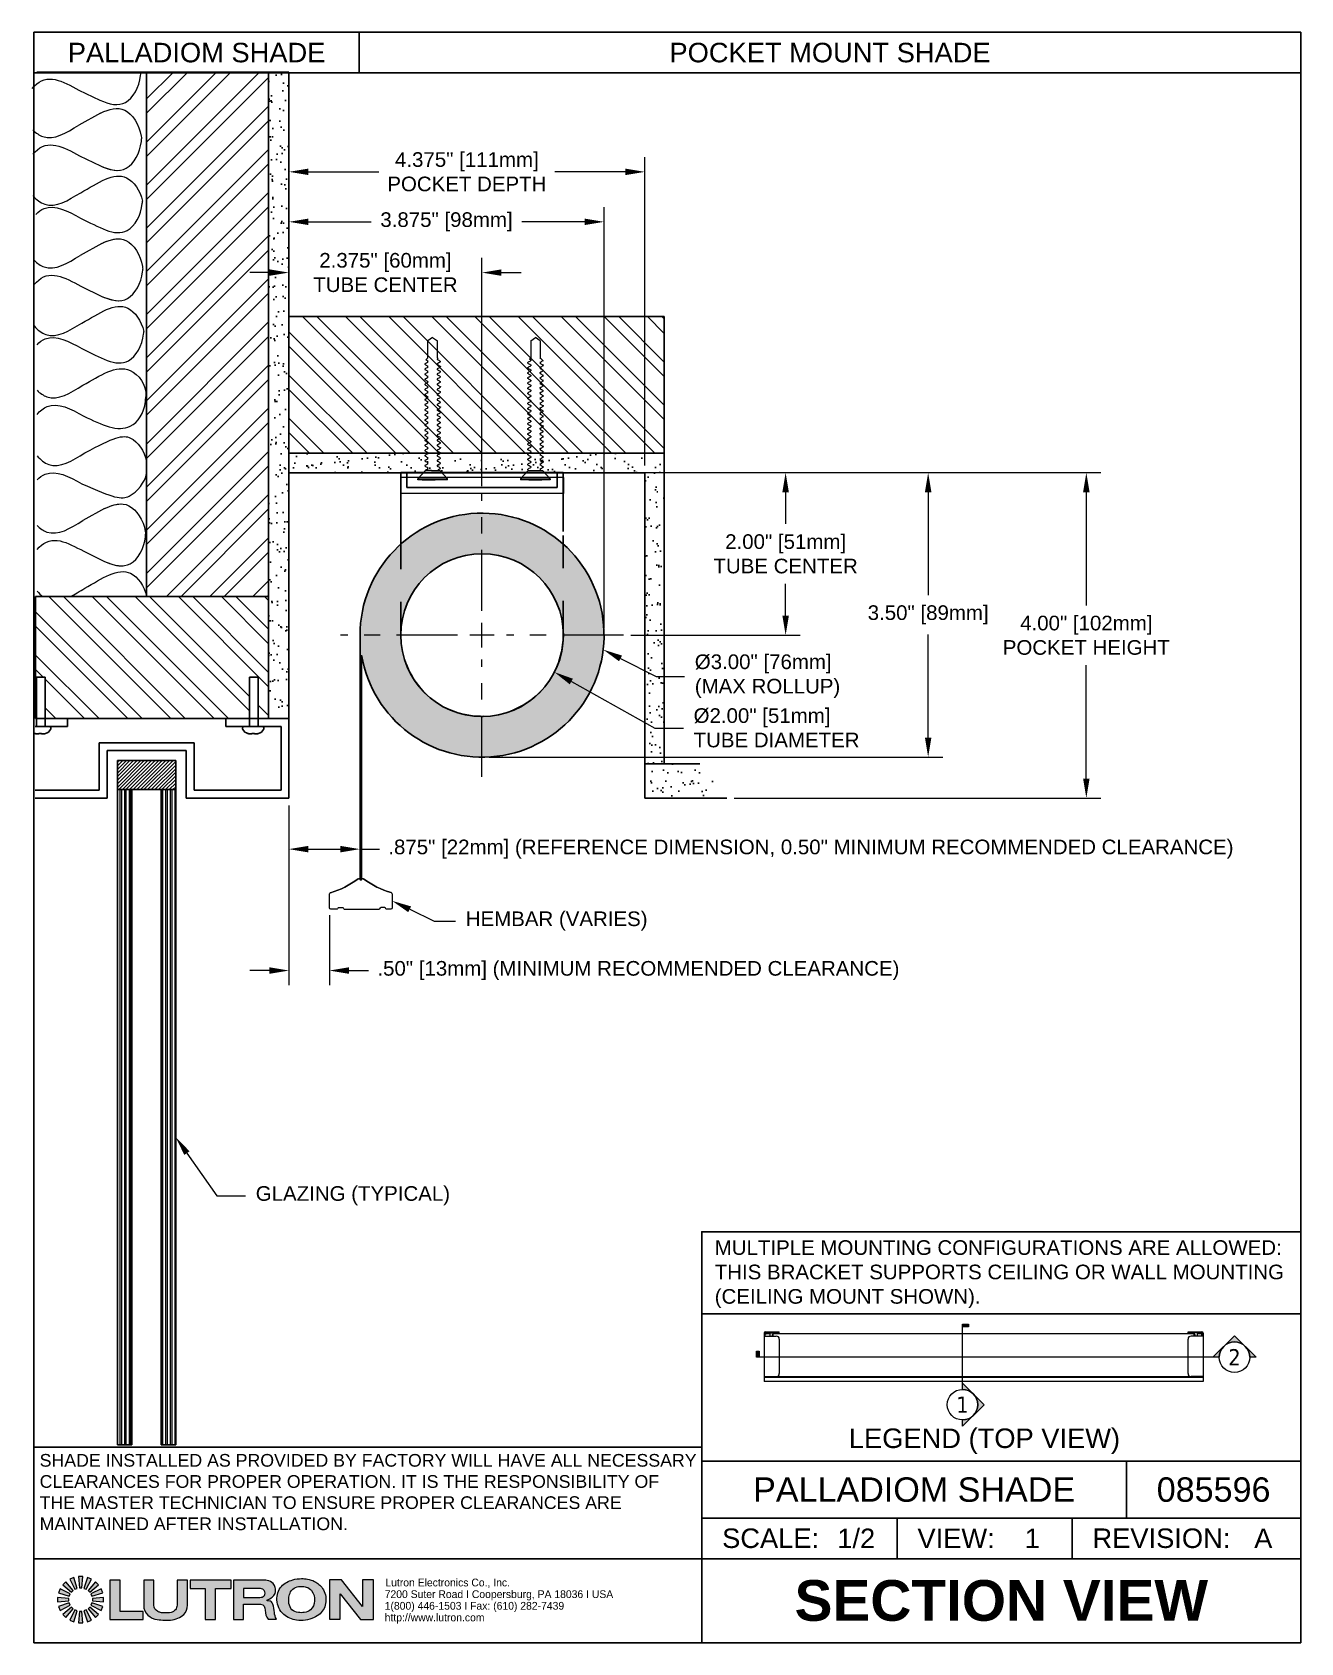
# Paper-space layout 'PALLADIOM_POCKET_MOUNT-SECTION-085596' of a CAD drawing. Header units: inches. Extents: x 0.11 to 7.91, y 0.12 to 10.03.
# The model-space entities are those that its viewports show. They can reach past a viewport. Long polylines and large blocks are cut down to what shows.
import ezdxf
from ezdxf import colors
from ezdxf.entities.mleader import LeaderData, LeaderLine
from ezdxf.enums import TextEntityAlignment as Align
from ezdxf.math import Vec2, Vec3

# ---------------------------------------------------------------- set-up
doc = ezdxf.new("R2010")
doc.units = ezdxf.units.IN
doc.header["$LTSCALE"] = 0.5
doc.header["$MEASUREMENT"] = 0
doc.linetypes.add('CENTER2', pattern=[1.125, 0.75, -0.125, 0.125, -0.125])
doc.linetypes.add('HIDDEN', pattern=[0.2, 0.1, -0.1])
doc.layers.get('0').update_dxf_attribs({"true_color": 0xc2ced6})
for name, color, linetype, lineweight in [('BORDER', 7, 'Continuous', 30), ('FABRIC-ROLL', 7, 'Continuous', 30), ('HEMBAR', 7, 'Continuous', 9), ('SHADE-BRACKET', 7, 'Continuous', 30), ('SHADE-BRACKET_SCREW', 7, 'Continuous', 5), ('STRUCTURE-SUB-STRUCTURE_THICK', 7, 'Continuous', 30), ('STRUCTURE-SUB-STRUCTURE_THIN', 7, 'Continuous', 9), ('SUB-BRACKET', 7, 'Continuous', 18), ('TEXT', 7, 'Continuous', 18)]:
    doc.layers.add(name, color=color, linetype=linetype, lineweight=lineweight)
doc.layers.add('VIEWPORT', color=2, linetype='Continuous')
doc.layers.get('VIEWPORT').off()
doc.styles.get("Standard").update_dxf_attribs({"font": 'arial.ttf'})
doc.styles.add('Tahoma', font='tahoma.ttf')
doc.styles.add('TEXTSTYLE_4', font='cgomg.ttf')
doc.styles.add('TEXTSTYLE_5', font='cgomgbd.ttf')
doc.dimstyles.get("Standard").update_dxf_attribs({"dimscale": 0, "dimtxt": 0.09, "dimasz": 0.12, "dimexe": 0.09, "dimexo": 0.045, "dimgap": 0.0625, "dimtad": 0, "dimtih": 1, "dimtoh": 1, "dimrnd": 0.0625, "dimzin": 4, "dimdsep": 46, "dimtxsty": 'Standard', "dimcen": 0.045, "dimclrd": 256, "dimclre": 256, "dimclrt": 256, "dimadec": 0, "dimazin": 1, "dimtfac": 1, "dimtofl": 0, "dimtmove": 0, "dimatfit": 3, "dimfxl": 1, "dimtfill": 1, "dimtolj": 1, "dimtzin": 0, "dimlwd": -1, "dimlwe": -1, "dimarcsym": 0})

# ---------------------------------------------------------------- blocks, each defined once
blk = doc.blocks.new('SECTION ARROW')
blk.add_hatch(color=256).paths.add_polyline_path([(4.656, 1.944), (4.656, 1.9272), (4.6185, 1.9272), (4.6185, 1.944)])
h = blk.add_hatch(color=256)
edge = h.paths.add_edge_path()
edge.add_line((4.6185, 1.5419), (4.6185, 1.5807))
edge.add_line((4.6185, 1.5807), (4.7511, 1.4481))
edge.add_line((4.7511, 1.4481), (4.6185, 1.3155))
edge.add_line((4.6185, 1.3155), (4.6185, 1.3544))
edge.add_arc((4.6185, 1.4481), 0.0938, 270, 450)
blk.add_line((4.6185, 1.5419), (4.6185, 1.944))
blk.add_lwpolyline([(4.656, 1.944), (4.656, 1.9272), (4.6185, 1.9272), (4.6185, 1.944)], close=True)
blk.add_lwpolyline([(4.6185, 1.5419), (4.6185, 1.5807), (4.7511, 1.4481), (4.6185, 1.3155), (4.6185, 1.3544, 1)], format="xyb", close=True)
blk.add_circle((4.6185, 1.4481), 0.0938)
at = {"style": 'Tahoma', "flags": 8}
blk.add_attdef('VIEWNUMBER', text='', height=0.0375, dxfattribs=at).set_placement((4.6185, 1.4481), align=Align.MIDDLE_CENTER)
blk = doc.blocks.new('SEC_AARROW 2')
h = blk.add_hatch(color=256)
edge = h.paths.add_edge_path()
edge.add_line((-0.0938, 0), (-0.1326, 0))
edge.add_line((-0.1326, 0), (0, 0.1326))
edge.add_line((0, 0.1326), (0.1326, 0))
edge.add_line((0.1326, 0), (0.0938, 0))
edge.add_arc((0, 0), 0.0938, 0, 180)
blk.add_hatch(color=256).paths.add_polyline_path([(-2.939, 0.0375), (-2.9222, 0.0375), (-2.9222, 0), (-2.939, 0)])
blk.add_line((-0.0938, 0), (-2.939, 0))
blk.add_lwpolyline([(-0.0938, 0), (-0.1326, 0), (0, 0.1326), (0.1326, 0), (0.0938, 0, 1)], format="xyb", close=True)
blk.add_lwpolyline([(-2.939, 0.0375), (-2.9222, 0.0375), (-2.9222, 0), (-2.939, 0)], close=True)
blk.add_circle((0, 0), 0.0938)
at = {"style": 'Tahoma', "flags": 8}
blk.add_attdef('VIEWNUMBER', text='', height=0.0375, dxfattribs=at).set_placement((0, 0), align=Align.MIDDLE_CENTER)
blk = doc.blocks.new('CONSUMER_BORDER_PORTRAIT_LINE_LEFT')
at = {"layer": 'TEXT'}
h = blk.add_hatch(color=256, dxfattribs=at)
h.paths.add_polyline_path([(0.4043, 0.4622), (0.4198, 0.4622), (0.4256, 0.5319), (0.3985, 0.5319)])
h.paths.add_polyline_path([(0.4198, 0.3182), (0.4043, 0.3182), (0.3985, 0.2485), (0.4256, 0.2485)])
h.paths.add_polyline_path([(0.2703, 0.3767), (0.34, 0.3825), (0.34, 0.398), (0.2703, 0.4038)])
h.paths.add_polyline_path([(0.4841, 0.3825), (0.5537, 0.3767), (0.5537, 0.4038), (0.4841, 0.398)])
h.paths.add_polyline_path([(0.4324, 0.4597), (0.4467, 0.4538), (0.4788, 0.5159), (0.4537, 0.5263)])
h.paths.add_polyline_path([(0.3916, 0.3207), (0.3773, 0.3266), (0.3453, 0.2645), (0.3703, 0.2541)])
h.paths.add_polyline_path([(0.2759, 0.4319), (0.3425, 0.4106), (0.3484, 0.4249), (0.2863, 0.457)])
h.paths.add_polyline_path([(0.4756, 0.3555), (0.5377, 0.3235), (0.5481, 0.3485), (0.4815, 0.3698)])
h.paths.add_polyline_path([(0.4575, 0.4466), (0.4684, 0.4357), (0.5218, 0.4808), (0.5026, 0.5)])
h.paths.add_polyline_path([(0.3666, 0.3338), (0.3556, 0.3447), (0.3022, 0.2996), (0.3214, 0.2804)])
h.paths.add_polyline_path([(0.3022, 0.4808), (0.3556, 0.4357), (0.3666, 0.4466), (0.3214, 0.5)])
h.paths.add_polyline_path([(0.4575, 0.3338), (0.5026, 0.2804), (0.5218, 0.2996), (0.4684, 0.3447)])
h.paths.add_polyline_path([(0.4756, 0.4249), (0.4815, 0.4106), (0.5481, 0.4319), (0.5377, 0.457)])
h.paths.add_polyline_path([(0.3484, 0.3555), (0.3425, 0.3698), (0.2759, 0.3485), (0.2863, 0.3235)])
h.paths.add_polyline_path([(0.3453, 0.5159), (0.3773, 0.4538), (0.3916, 0.4597), (0.3703, 0.5263)])
h.paths.add_polyline_path([(0.4324, 0.3207), (0.4537, 0.2541), (0.4788, 0.2645), (0.4467, 0.3266)])
h = blk.add_hatch(color=256, dxfattribs=at)
edge = h.paths.add_edge_path()
edge.add_line((0.5923, 0.2674), (0.7959, 0.2674))
edge.add_line((0.7959, 0.2674), (0.7959, 0.3182))
edge.add_line((0.7959, 0.3182), (0.6544, 0.3182))
edge.add_line((0.6544, 0.3182), (0.6544, 0.51))
edge.add_line((0.6544, 0.51), (0.5923, 0.51))
edge.add_line((0.5923, 0.51), (0.5923, 0.2674))
edge = h.paths.add_edge_path()
edge.add_spline(control_points=[(0.7999, 0.3555), (0.7989, 0.3325), (0.819, 0.2888), (0.877, 0.2648), (0.9251, 0.2649), (0.9683, 0.2628), (1.0101, 0.2729), (1.0555, 0.2993), (1.0669, 0.3358), (1.0682, 0.3555)], knot_values=[0, 0, 0, 0, 0.188111, 0.359458, 0.484066, 0.584571, 0.714437, 0.834186, 1, 1, 1, 1], degree=3, periodic=0)
edge.add_line((1.0682, 0.3555), (1.0682, 0.51))
edge.add_line((1.0682, 0.51), (1.0045, 0.51))
edge.add_line((1.0045, 0.51), (1.0045, 0.3555))
edge.add_spline(control_points=[(1.0045, 0.3555), (1.0041, 0.3459), (0.9973, 0.3254), (0.9664, 0.3076), (0.9339, 0.3088), (0.9058, 0.3092), (0.8773, 0.3211), (0.8615, 0.3385), (0.8622, 0.3555)], knot_values=[0, 0, 0, 0, 0.15202, 0.320142, 0.51822, 0.660899, 0.757095, 1, 1, 1, 1], degree=3, periodic=0)
edge.add_line((0.8622, 0.3555), (0.8622, 0.51))
edge.add_line((0.8622, 0.51), (0.7999, 0.51))
edge.add_line((0.7999, 0.51), (0.7999, 0.3555))
h.paths.add_polyline_path([(1.0862, 0.4597), (1.178, 0.4597), (1.178, 0.2674), (1.2413, 0.2674), (1.2413, 0.4597), (1.337, 0.4597), (1.337, 0.51), (1.0862, 0.51)])
edge = h.paths.add_edge_path()
edge.add_line((1.3527, 0.2674), (1.4123, 0.2674))
edge.add_line((1.4123, 0.2674), (1.4123, 0.3624))
edge.add_line((1.4123, 0.3624), (1.5188, 0.3624))
edge.add_spline(control_points=[(1.5188, 0.3624), (1.5394, 0.3615), (1.5502, 0.3211), (1.548, 0.2842), (1.5659, 0.271)], knot_values=[0, 0, 0, 0, 0.461097, 1, 1, 1, 1], degree=3, periodic=0)
edge.add_line((1.5659, 0.271), (1.6155, 0.271))
edge.add_spline(control_points=[(1.6155, 0.271), (1.6078, 0.2832), (1.6014, 0.3149), (1.5988, 0.3504), (1.5845, 0.3822), (1.5717, 0.3826), (1.559, 0.3825)], knot_values=[0, 0, 0, 0, 0.309273, 0.686569, 0.804595, 1, 1, 1, 1], degree=3, periodic=0)
edge.add_line((1.559, 0.3825), (1.559, 0.3883))
edge.add_spline(control_points=[(1.559, 0.3883), (1.5712, 0.3908), (1.5888, 0.4033), (1.6078, 0.4248), (1.6111, 0.4468), (1.6087, 0.4682), (1.5942, 0.4946), (1.5671, 0.507), (1.5438, 0.5104), (1.5339, 0.51), (1.5293, 0.51)], knot_values=[0, 0, 0, 0, 0.183729, 0.323126, 0.41577, 0.510898, 0.645084, 0.849809, 0.930648, 1, 1, 1, 1], degree=3, periodic=0)
edge.add_line((1.5293, 0.51), (1.3527, 0.51))
edge.add_line((1.3527, 0.51), (1.3527, 0.2674))
edge = h.paths.add_edge_path()
edge.add_line((1.4123, 0.4039), (1.5009, 0.4039))
edge.add_spline(control_points=[(1.5009, 0.4039), (1.5083, 0.4039), (1.5274, 0.4026), (1.547, 0.4183), (1.546, 0.44), (1.5303, 0.4591), (1.5114, 0.4597), (1.5009, 0.4597)], knot_values=[0, 0, 0, 0, 0.230109, 0.419054, 0.563256, 0.732365, 1, 1, 1, 1], degree=3, periodic=0)
edge.add_line((1.5009, 0.4597), (1.4123, 0.4597))
edge.add_line((1.4123, 0.4597), (1.4123, 0.4039))
h.paths.add_polyline_path([(1.9419, 0.271), (2.0085, 0.271), (2.0085, 0.4256), (2.1332, 0.2674), (2.2114, 0.2674), (2.2114, 0.5118), (2.145, 0.5118), (2.145, 0.3485), (2.0163, 0.5118), (1.9419, 0.5118)])
edge = h.paths.add_edge_path()
edge.add_spline(control_points=[(1.7707, 0.5194), (1.7523, 0.5195), (1.7072, 0.513), (1.636, 0.4778), (1.6057, 0.3838), (1.6498, 0.2926), (1.7288, 0.2619), (1.7948, 0.2617), (1.8439, 0.2774), (1.8973, 0.3071), (1.9297, 0.3774), (1.9099, 0.4587), (1.8573, 0.503), (1.8098, 0.5165), (1.7827, 0.5194), (1.7707, 0.5194)], knot_values=[0, 0, 0, 0, 0.06306, 0.155327, 0.255366, 0.367513, 0.466924, 0.528817, 0.591533, 0.641692, 0.734618, 0.832299, 0.906956, 0.958757, 1, 1, 1, 1], degree=3, periodic=0)
edge = h.paths.add_edge_path()
edge.add_spline(control_points=[(1.7707, 0.4713), (1.7579, 0.4713), (1.731, 0.4693), (1.7008, 0.4419), (1.6912, 0.4041), (1.6898, 0.3655), (1.7074, 0.3236), (1.7487, 0.3096), (1.789, 0.3092), (1.8348, 0.3268), (1.857, 0.3847), (1.8424, 0.4429), (1.8029, 0.4698), (1.7804, 0.4713), (1.7707, 0.4713)], knot_values=[0, 0, 0, 0, 0.074304, 0.154386, 0.220079, 0.299568, 0.381617, 0.466113, 0.537445, 0.620684, 0.736064, 0.868297, 0.943341, 1, 1, 1, 1], degree=3, periodic=0)
at = {"layer": 'BORDER'}
for p, q in [((2.125, 9.7751), (2.125, 10.0251)), ((0.125, 9.7751), (7.9125, 9.7751)), ((4.2305, 1.3284), (0.125, 1.3284)), ((6.8407, 0.8919), (6.8407, 1.2419)), ((5.4313, 0.6419), (5.4313, 0.8919)), ((6.5071, 0.6419), (6.5071, 0.8919)), ((0.125, 0.6419), (7.9125, 0.6419))]:
    blk.add_line(p, q, dxfattribs=at)
blk.add_lwpolyline([(7.9125, 0.125), (0.125, 0.125), (0.125, 10.0251), (7.9125, 10.0251)], close=True, dxfattribs=at)
for points in [[(7.9125, 2.6521), (4.2305, 2.6521), (4.2305, 2.1462), (7.9125, 2.1462)], [(7.9126, 1.2419), (4.2305, 1.2419), (4.2305, 2.1462)], [(7.9125, 0.8919), (4.2305, 0.8919), (4.2305, 1.2419)], [(4.2305, 0.125), (4.2305, 0.6419), (4.2305, 0.8919)]]:
    blk.add_lwpolyline(points, dxfattribs=at)
at = {"layer": 'TEXT'}
for p, q in [((4.6131, 2.0277), (4.6131, 1.7302)), ((4.6131, 2.0103), (4.6216, 2.0103)), ((4.6187, 2.0277), (4.6187, 2.0103)), ((4.6216, 2.0197), (4.6187, 2.0197)), ((4.6216, 2.0362), (4.7069, 2.0362)), ((4.6216, 2.0305), (4.7069, 2.0305)), ((4.6216, 2.0221), (4.6216, 2.0197)), ((4.6216, 2.0103), (4.6881, 2.0103)), ((4.6482, 2.0245), (4.624, 2.0245)), ((4.649, 2.0116), (4.6477, 2.0103)), ((4.6506, 2.0155), (4.6506, 2.0221)), ((4.6647, 2.0103), (4.6647, 2.0198)), ((4.6694, 2.0192), (4.6694, 2.0247)), ((7.2569, 2.0247), (4.6694, 2.0247)), ((4.6694, 2.0114), (4.6694, 2.0192)), ((4.6694, 2.0103), (4.6694, 2.0114)), ((4.7069, 2.0305), (4.7069, 2.0362)), ((4.7069, 1.9915), (4.7069, 1.78)), ((7.2194, 2.0362), (7.3047, 2.0362)), ((7.2194, 2.0305), (7.2194, 2.0362)), ((7.3047, 2.0305), (7.2194, 2.0305)), ((7.2194, 1.78), (7.2194, 1.9915)), ((7.3047, 2.0103), (7.2381, 2.0103)), ((7.2569, 2.0192), (7.2569, 2.0247)), ((7.2569, 2.0114), (7.2569, 2.0192)), ((7.2569, 2.0114), (7.2569, 2.0103)), ((7.2616, 2.0198), (7.2616, 2.0103)), ((7.3046, 2.0245), (7.2756, 2.0245)), ((7.2756, 2.0245), (7.2756, 2.0155)), ((7.2785, 2.0103), (7.2773, 2.0116)), ((7.3046, 2.0103), (7.3046, 2.0245)), ((7.3131, 2.0103), (7.3047, 2.0103)), ((7.3075, 2.0103), (7.3075, 2.0277)), ((7.3131, 2.0277), (7.3131, 1.7302)), ((4.6131, 1.7613), (4.6216, 1.7613)), ((7.3131, 1.756), (4.6131, 1.756)), ((7.3131, 1.7302), (4.6131, 1.7302)), ((4.6187, 1.7613), (4.6187, 1.756)), ((4.6216, 1.7613), (4.6881, 1.7613)), ((4.6441, 1.757), (4.6441, 1.7573)), ((4.6441, 1.7569), (4.6441, 1.757)), ((4.6442, 1.757), (4.6441, 1.757)), ((4.6441, 1.7569), (4.6441, 1.7569)), ((4.6442, 1.7613), (4.6443, 1.7569)), ((4.6443, 1.7569), (4.6442, 1.756)), ((4.6461, 1.7569), (4.6462, 1.7613)), ((4.6462, 1.756), (4.6461, 1.7569)), ((4.6503, 1.7569), (4.6503, 1.7613)), ((4.6503, 1.756), (4.6503, 1.7569)), ((4.6694, 1.7602), (4.6694, 1.7613)), ((7.2569, 1.7602), (4.6694, 1.7602)), ((7.3047, 1.7613), (7.2381, 1.7613)), ((7.2569, 1.7613), (7.2569, 1.7602)), ((7.3131, 1.7613), (7.3047, 1.7613)), ((7.3075, 1.756), (7.3075, 1.7613)), ((0.3666, 0.4466), (0.3214, 0.5)), ((0.3703, 0.5263), (0.3453, 0.5159)), ((0.3453, 0.5159), (0.3773, 0.4538)), ((0.3916, 0.4597), (0.3703, 0.5263)), ((0.3985, 0.5319), (0.4043, 0.4622)), ((0.4256, 0.5319), (0.3985, 0.5319)), ((0.4198, 0.4622), (0.4256, 0.5319)), ((0.4537, 0.5263), (0.4324, 0.4597)), ((0.4467, 0.4538), (0.4788, 0.5159)), ((0.4788, 0.5159), (0.4537, 0.5263)), ((0.5026, 0.5), (0.4575, 0.4466)), ((0.5218, 0.4808), (0.5026, 0.5)), ((0.5923, 0.51), (0.5923, 0.2674)), ((0.6544, 0.51), (0.5923, 0.51)), ((0.6544, 0.3182), (0.6544, 0.51)), ((0.7999, 0.51), (0.7999, 0.3555)), ((0.8622, 0.51), (0.7999, 0.51)), ((0.8622, 0.3555), (0.8622, 0.51)), ((1.0045, 0.51), (1.0045, 0.3555)), ((1.0682, 0.51), (1.0045, 0.51)), ((1.0682, 0.3555), (1.0682, 0.51)), ((1.0862, 0.51), (1.0862, 0.4597)), ((1.337, 0.51), (1.0862, 0.51)), ((1.337, 0.4597), (1.337, 0.51)), ((1.3527, 0.51), (1.3527, 0.2674)), ((1.5293, 0.51), (1.3527, 0.51)), ((1.9419, 0.5118), (1.9419, 0.271)), ((2.0163, 0.5118), (1.9419, 0.5118)), ((2.145, 0.3485), (2.0163, 0.5118)), ((2.145, 0.5118), (2.145, 0.3485)), ((2.2114, 0.5118), (2.145, 0.5118)), ((2.2114, 0.2674), (2.2114, 0.5118)), ((0.3484, 0.4249), (0.2863, 0.457)), ((0.3022, 0.4808), (0.3556, 0.4357)), ((0.3425, 0.4106), (0.3484, 0.4249)), ((0.3556, 0.4357), (0.3666, 0.4466)), ((0.3773, 0.4538), (0.3916, 0.4597)), ((0.4043, 0.4622), (0.4198, 0.4622)), ((0.4324, 0.4597), (0.4467, 0.4538)), ((0.4575, 0.4466), (0.4684, 0.4357)), ((0.4684, 0.4357), (0.5218, 0.4808)), ((0.5377, 0.457), (0.4756, 0.4249)), ((0.4756, 0.4249), (0.4815, 0.4106)), ((0.4815, 0.4106), (0.5481, 0.4319)), ((0.5537, 0.4038), (0.4841, 0.398)), ((0.4841, 0.398), (0.4841, 0.3825)), ((0.5481, 0.4319), (0.5377, 0.457)), ((0.5537, 0.3767), (0.5537, 0.4038)), ((1.0862, 0.4597), (1.178, 0.4597)), ((1.178, 0.4597), (1.178, 0.2674)), ((1.2413, 0.2674), (1.2413, 0.4597)), ((1.2413, 0.4597), (1.337, 0.4597)), ((1.4123, 0.4597), (1.4123, 0.4039)), ((1.5009, 0.4597), (1.4123, 0.4597)), ((1.4123, 0.4039), (1.5009, 0.4039)), ((2.0085, 0.271), (2.0085, 0.4256)), ((2.0085, 0.4256), (2.1332, 0.2674)), ((0.2863, 0.3235), (0.3484, 0.3555)), ((0.3556, 0.3447), (0.3022, 0.2996)), ((0.3214, 0.2804), (0.3666, 0.3338)), ((0.3484, 0.3555), (0.3425, 0.3698)), ((0.3773, 0.3266), (0.3453, 0.2645)), ((0.3666, 0.3338), (0.3556, 0.3447)), ((0.3703, 0.2541), (0.3916, 0.3207)), ((0.3916, 0.3207), (0.3773, 0.3266)), ((0.4043, 0.3182), (0.3985, 0.2485)), ((0.4198, 0.3182), (0.4043, 0.3182)), ((0.4256, 0.2485), (0.4198, 0.3182)), ((0.4467, 0.3266), (0.4324, 0.3207)), ((0.4324, 0.3207), (0.4537, 0.2541)), ((0.4788, 0.2645), (0.4467, 0.3266)), ((0.4684, 0.3447), (0.4575, 0.3338)), ((0.4575, 0.3338), (0.5026, 0.2804)), ((0.5218, 0.2996), (0.4684, 0.3447)), ((0.4815, 0.3698), (0.4756, 0.3555)), ((0.4756, 0.3555), (0.5377, 0.3235)), ((0.5481, 0.3485), (0.4815, 0.3698)), ((0.4841, 0.3825), (0.5537, 0.3767)), ((0.5026, 0.2804), (0.5218, 0.2996)), ((0.5377, 0.3235), (0.5481, 0.3485)), ((0.7959, 0.3182), (0.6544, 0.3182)), ((0.7959, 0.2674), (0.7959, 0.3182)), ((1.4123, 0.2674), (1.4123, 0.3624)), ((1.4123, 0.3624), (1.5188, 0.3624)), ((1.559, 0.3825), (1.559, 0.3883)), ((0.3453, 0.2645), (0.3703, 0.2541)), ((0.3985, 0.2485), (0.4256, 0.2485)), ((0.4537, 0.2541), (0.4788, 0.2645)), ((0.5923, 0.2674), (0.7959, 0.2674)), ((1.178, 0.2674), (1.2413, 0.2674)), ((1.3527, 0.2674), (1.4123, 0.2674)), ((1.5659, 0.271), (1.6155, 0.271)), ((1.9419, 0.271), (2.0085, 0.271)), ((2.1332, 0.2674), (2.2114, 0.2674))]:
    blk.add_line(p, q, dxfattribs=at)
at = {"layer": 'TEXT', "linetype": 'Continuous'}
for p, q in [((0.3214, 0.5), (0.3022, 0.4808)), ((0.2703, 0.4038), (0.2703, 0.3767)), ((0.34, 0.398), (0.2703, 0.4038)), ((0.2863, 0.457), (0.2759, 0.4319)), ((0.2759, 0.4319), (0.3425, 0.4106)), ((0.34, 0.3825), (0.34, 0.398)), ((0.2703, 0.3767), (0.34, 0.3825)), ((0.3425, 0.3698), (0.2759, 0.3485)), ((0.2759, 0.3485), (0.2863, 0.3235)), ((0.3022, 0.2996), (0.3214, 0.2804))]:
    blk.add_line(p, q, dxfattribs=at)
at = {"layer": 'TEXT'}
for points in [[(4.6441, 1.7573), (4.6441, 1.7578), (4.6441, 1.7586), (4.6442, 1.7593), (4.6442, 1.76), (4.6442, 1.7605)], [(4.6441, 1.756), (4.6441, 1.7565), (4.6441, 1.7569)], [(4.6443, 1.7569), (4.6442, 1.7569), (4.6442, 1.757)]]:
    blk.add_lwpolyline(points, dxfattribs=at)
for centre, radius, start, end in [((4.6216, 2.0277), 0.00844, 90, 180), ((4.6216, 2.0277), 0.00281, 90, 180), ((4.624, 2.0221), 0.0024, 90, 180), ((4.6482, 2.0221), 0.0024, 0, 90), ((4.645, 2.0155), 0.00562, 315, 0), ((4.6692, 2.0198), 0.0045, 91, 180), ((4.6881, 1.9915), 0.0187, 0, 90), ((7.2381, 1.9915), 0.0187, 90, 180), ((7.2571, 2.0198), 0.0045, 0, 89), ((7.2812, 2.0155), 0.00562, 180, 225), ((7.3047, 2.0277), 0.00844, 0, 90), ((7.3047, 2.0277), 0.00281, 0, 90), ((4.6881, 1.78), 0.0187, 270, 0), ((7.2381, 1.78), 0.0187, 180, 270)]:
    blk.add_arc(centre, radius, start, end, dxfattribs=at)
for points, knots in [([(1.559, 0.3883), (1.5712, 0.3908), (1.5888, 0.4033), (1.6078, 0.4248), (1.6111, 0.4468), (1.6087, 0.4682), (1.5942, 0.4946), (1.5671, 0.507), (1.5438, 0.5104), (1.5339, 0.51), (1.5293, 0.51)], [0, 0, 0, 0, 0.183729, 0.323126, 0.41577, 0.510898, 0.645084, 0.849809, 0.930648, 1, 1, 1, 1]), ([(1.7707, 0.5194), (1.7523, 0.5195), (1.7072, 0.513), (1.636, 0.4778), (1.6057, 0.3838), (1.6498, 0.2926), (1.7288, 0.2619), (1.7948, 0.2617), (1.8439, 0.2774), (1.8973, 0.3071), (1.9297, 0.3774), (1.9099, 0.4587), (1.8573, 0.503), (1.8098, 0.5165), (1.7827, 0.5194), (1.7707, 0.5194)], [0, 0, 0, 0, 0.06306, 0.155327, 0.255366, 0.367513, 0.466924, 0.528817, 0.591533, 0.641692, 0.734618, 0.832299, 0.906956, 0.958757, 1, 1, 1, 1]), ([(1.5009, 0.4039), (1.5083, 0.4039), (1.5274, 0.4026), (1.547, 0.4183), (1.546, 0.44), (1.5303, 0.4591), (1.5114, 0.4597), (1.5009, 0.4597)], [0, 0, 0, 0, 0.230109, 0.419054, 0.563256, 0.732365, 1, 1, 1, 1]), ([(1.7707, 0.4713), (1.7579, 0.4713), (1.731, 0.4693), (1.7008, 0.4419), (1.6912, 0.4041), (1.6898, 0.3655), (1.7074, 0.3236), (1.7487, 0.3096), (1.789, 0.3092), (1.8348, 0.3268), (1.857, 0.3847), (1.8424, 0.4429), (1.8029, 0.4698), (1.7804, 0.4713), (1.7707, 0.4713)], [0, 0, 0, 0, 0.074304, 0.154386, 0.220079, 0.299568, 0.381617, 0.466113, 0.537445, 0.620684, 0.736064, 0.868297, 0.943341, 1, 1, 1, 1]), ([(0.7999, 0.3555), (0.7989, 0.3325), (0.819, 0.2888), (0.877, 0.2648), (0.9251, 0.2649), (0.9683, 0.2628), (1.0101, 0.2729), (1.0555, 0.2993), (1.0669, 0.3358), (1.0682, 0.3555)], [0, 0, 0, 0, 0.188111, 0.359458, 0.484066, 0.584571, 0.714437, 0.834186, 1, 1, 1, 1]), ([(1.0045, 0.3555), (1.0041, 0.3459), (0.9973, 0.3254), (0.9664, 0.3076), (0.9339, 0.3088), (0.9058, 0.3092), (0.8773, 0.3211), (0.8615, 0.3385), (0.8622, 0.3555)], [0, 0, 0, 0, 0.15202, 0.320142, 0.51822, 0.660899, 0.757095, 1, 1, 1, 1]), ([(1.5188, 0.3624), (1.5394, 0.3615), (1.5502, 0.3211), (1.548, 0.2842), (1.5659, 0.271)], [0, 0, 0, 0, 0.461097, 1, 1, 1, 1]), ([(1.6155, 0.271), (1.6078, 0.2832), (1.6014, 0.3149), (1.5988, 0.3504), (1.5845, 0.3822), (1.5717, 0.3826), (1.559, 0.3825)], [0, 0, 0, 0, 0.309273, 0.686569, 0.804595, 1, 1, 1, 1])]:
    blk.add_open_spline(points, degree=3, knots=knots, dxfattribs=at)
ref = blk.add_blockref('SECTION ARROW', (1.2145, 0.1405), dxfattribs=at)
ref.add_attrib('VIEWNUMBER', '1', dxfattribs={"layer": '0', "height": 0.1, "style": 'Tahoma'}).set_placement((5.833, 1.5886), align=Align.MIDDLE_CENTER)
ref = blk.add_blockref('SEC_AARROW 2', (7.5049, 1.8802), dxfattribs=at)
ref.add_attrib('VIEWNUMBER', '2', dxfattribs={"layer": '0', "height": 0.1, "style": 'Tahoma'}).set_placement((7.5049, 1.8802), align=Align.MIDDLE_CENTER)
at = {"layer": 'TEXT', "lineweight": 15}
for s, style, p in [('Lutron Electronics Co., Inc.', 'TEXTSTYLE_5', (2.2854, 0.4716)), ('7200 Suter Road I Coopersburg, PA 18036 I USA', 'TEXTSTYLE_4', (2.2813, 0.4)), ('http://www.lutron.com', 'TEXTSTYLE_4', (2.2813, 0.2569)), ('1(800) 446-1503 I Fax: (610) 282-7439', 'TEXTSTYLE_4', (2.2813, 0.3285))]:
    blk.add_text(s, height=0.047717, dxfattribs=dict(at, style=style)).set_placement(p)
at = {"layer": 'TEXT'}
for s, width, gutter_width, heights, insert, char_height, attachment_point in [('MULTIPLE MOUNTING CONFIGURATIONS ARE ALLOWED:\\PTHIS BRACKET SUPPORTS CEILING OR WALL MOUNTING\\P(CEILING MOUNT SHOWN).', 3.573064, 1, [0], (4.31, 2.5994), 0.09, 1), ('LEGEND (TOP VIEW)', 1.712861, 1, [0], (5.1346, 1.4422), 0.12, 1), ('SHADE INSTALLED AS PROVIDED BY FACTORY WILL HAVE ALL NECESSARY CLEARANCES FOR PROPER OPERATION. IT IS THE RESPONSIBILITY OF THE MASTER TECHNICIAN TO ENSURE PROPER CLEARANCES ARE MAINTAINED AFTER INSTALLATION.', 4.040737, 0.681, [0.6436], (0.1601, 1.2855), 0.078, 1), ('SCALE:', 1.2008, 1, [0], (4.3555, 0.7669), 0.12, 4), ('VIEW:', 1.2008, 1, [0], (5.5563, 0.7669), 0.12, 4), ('REVISION:', 1.200751, 1, [0], (6.6321, 0.7669), 0.12, 4), ('{\\fArial|b1|i0|c0|p34;SECTION VIEW}', 3.1875, 1, [0], (6.0715, 0.3835), 0.25, 5)]:
    blk.add_mtext_dynamic_manual_height_columns(s, width=width, gutter_width=gutter_width, heights=heights, dxfattribs=dict(at, insert=insert, char_height=char_height, attachment_point=attachment_point))
blk = doc.blocks.new('CONSUMER_PORTRAIT_TITLE_BK_ATTRIBUTE')
at = {"layer": 'TEXT'}
for tag, height, p in [('ROLLER_FAMILY', 0.12, (1.125, 9.9001)), ('MOUNT', 0.12, (5.0188, 9.9001)), ('FAMILY', 0.15, (5.5356, 1.0669)), ('PN', 0.15, (7.3766, 1.0669)), ('#/#', 0.12, (5.1798, 0.7669)), ('VIEW', 0.12, (6.2622, 0.7669)), ('REV', 0.12, (7.6821, 0.7669))]:
    blk.add_attdef(tag, text='', height=height, dxfattribs=at).set_placement(p, align=Align.MIDDLE_CENTER)
blk = doc.blocks.new('A$C7FF15E1D')
at = {"layer": 'STRUCTURE-SUB-STRUCTURE_THICK'}
h = blk.add_hatch(dxfattribs=at)
h.set_pattern_fill('AR-SAND', color=256, scale=0.0625)
h.paths.add_polyline_path([(1.559, 9.348), (1.559, 5.3747), (1.684, 5.3747), (1.684, 9.348)])
h = blk.add_hatch(dxfattribs=at)
h.set_pattern_fill('AR-SAND', color=256, scale=0.0625)
h.paths.add_polyline_path([(3.991, 7.0055), (1.684, 7.0055), (1.684, 6.886), (3.8715, 6.886), (3.8715, 5.0957), (3.991, 5.0957)])
h.paths.add_polyline_path([(4.2094, 5.0957), (3.8715, 5.0957), (3.8715, 4.886), (4.3752, 4.886)])
at = {"layer": 'STRUCTURE-SUB-STRUCTURE_THIN', "linetype": 'Continuous'}
h = blk.add_hatch(dxfattribs=at)
h.set_pattern_fill('ANSI32', color=256, scale=0.5)
h.set_pattern_definition([(45, (-0.05723, -0.27527), (-0.1325825, 0.1325825), []), (45, (0.03115, -0.27527), (-0.1325825, 0.1325825), [])])
h.paths.add_polyline_path([(1.559, 9.348), (0.809, 9.348), (0.809, 6.1247), (1.559, 6.1247)])
h = blk.add_hatch(dxfattribs=at)
h.set_pattern_fill('ANSI32', color=256, scale=0.5, angle=90)
h.set_pattern_definition([(135, (1.63186, 1.52583), (-0.1325825, -0.1325825), []), (135, (1.63186, 1.61422), (-0.1325825, -0.1325825), [])])
h.paths.add_polyline_path([(2.3397, 7.8452), (1.684, 7.8452), (1.684, 7.0957), (1.6837, 7.0957), (1.6844, 7.0055), (1.743, 7.0055), (1.743, 7.0055), (2.8529, 7.0055), (2.9985, 7.0055), (2.9993, 7.0055), (3.0519, 7.0055), (3.0519, 7.0056), (3.991, 7.0054), (3.991, 7.8457)])
h = blk.add_hatch(dxfattribs=at)
h.set_pattern_fill('ANSI32', color=256, scale=0.5, angle=90)
h.set_pattern_definition([(135, (0.07407, -0.19533), (-0.1325825, -0.1325825), []), (135, (0.07407, -0.10695), (-0.1325825, -0.1325825), [])])
h.paths.add_polyline_path([(0.7819, 6.124), (0.1262, 6.124), (0.1262, 5.3745), (0.1317, 5.3745), (0.1325, 5.6289), (0.1852, 5.6289), (0.1852, 5.3745), (1.2951, 5.3745), (1.2951, 5.3747), (1.4407, 5.3747), (1.4415, 5.6289), (1.4942, 5.6289), (1.4942, 5.3747), (1.559, 5.3747), (1.559, 6.1247)])
h = blk.add_hatch(dxfattribs=at)
h.set_pattern_fill('ANSI31', color=256, scale=0.125)
h.set_pattern_definition([(45, (-0.941057, 0.952969), (-0.011048543, 0.011048543), [])])
h.paths.add_polyline_path([(0.6298, 5.1165), (0.6298, 4.9375), (0.9878, 4.9375), (0.9878, 5.1165)])
at = {"layer": 'STRUCTURE-SUB-STRUCTURE_THICK'}
for p, q in [((1.684, 9.348), (0.1339, 9.348)), ((0.809, 6.124), (0.809, 9.348)), ((1.559, 9.348), (1.559, 5.3745)), ((1.684, 4.886), (1.684, 9.348)), ((3.991, 7.8457), (1.684, 7.8457)), ((3.991, 7.0957), (3.991, 7.8457)), ((3.991, 7.0957), (3.991, 5.0957)), ((1.684, 7.0055), (3.991, 7.0055)), ((1.684, 6.886), (3.8715, 6.886)), ((3.8715, 6.886), (3.8715, 4.886)), ((0.7819, 6.124), (0.1262, 6.124)), ((0.1262, 6.124), (0.1262, 5.3745)), ((1.559, 6.1247), (0.7819, 6.124)), ((1.559, 6.1247), (0.809, 6.1247)), ((0.1316, 5.3261), (0.1325, 5.6289)), ((0.1327, 5.6289), (0.1853, 5.6289)), ((0.1852, 5.6289), (0.1852, 5.3261)), ((1.4406, 5.3261), (1.4415, 5.6289)), ((1.4417, 5.6289), (1.4943, 5.6289)), ((1.4942, 5.6289), (1.4942, 5.3261)), ((1.2951, 5.3747), (0.1262, 5.3745)), ((0.3229, 5.3261), (0.3229, 5.3747)), ((1.684, 5.3747), (1.2951, 5.3747)), ((1.2951, 5.3747), (1.2951, 5.3261)), ((0.1225, 5.2824), (0.1228, 5.2827)), ((0.125, 5.3261), (0.3229, 5.3261)), ((0.1407, 5.2801), (0.1469, 5.2801)), ((0.1469, 5.2801), (0.1469, 5.2827)), ((0.1639, 5.2827), (0.1639, 5.2801)), ((0.1639, 5.2801), (0.1701, 5.2801)), ((0.188, 5.2827), (0.1883, 5.2825)), ((1.2951, 5.3261), (1.6354, 5.3261)), ((1.4497, 5.2801), (1.4559, 5.2801)), ((1.4559, 5.2801), (1.4559, 5.2827)), ((1.4729, 5.2827), (1.4729, 5.2801)), ((1.4729, 5.2801), (1.4791, 5.2801)), ((1.6354, 5.3261), (1.6354, 4.9346)), ((1.1007, 5.2263), (0.5174, 5.2263)), ((0.5174, 5.2263), (0.5174, 4.9346)), ((0.566, 4.886), (0.566, 5.1777)), ((0.566, 5.1777), (1.0521, 5.1777)), ((1.0521, 5.1777), (1.0521, 4.886)), ((1.1007, 4.9346), (1.1007, 5.2263)), ((0.6298, 0.9104), (0.6298, 5.1165)), ((0.6298, 5.1165), (0.9878, 5.1165)), ((0.6298, 4.9375), (0.6298, 5.1165)), ((0.9878, 5.1165), (0.9878, 4.9375)), ((0.9878, 0.9104), (0.9878, 5.1165)), ((3.8715, 5.0957), (4.2094, 5.0957)), ((0.5174, 4.9346), (0.125, 4.9346)), ((0.125, 4.886), (0.566, 4.886)), ((0.9878, 4.9375), (0.6298, 4.9375)), ((0.7193, 4.9375), (0.7193, 0.9104)), ((0.8983, 4.9375), (0.8983, 0.9104)), ((1.0521, 4.886), (1.684, 4.886)), ((1.6354, 4.9346), (1.1007, 4.9346)), ((3.8715, 4.886), (4.3752, 4.886)), ((0.7193, 0.9104), (0.6298, 0.9104)), ((0.8983, 0.9104), (0.9878, 0.9104))]:
    blk.add_line(p, q, dxfattribs=at)
at = {"layer": 'STRUCTURE-SUB-STRUCTURE_THICK', "linetype": 'Continuous'}
for p, q in [((1.4315, 5.2824), (1.4318, 5.2827)), ((1.497, 5.2827), (1.4973, 5.2825))]:
    blk.add_line(p, q, dxfattribs=at)
at = {"layer": 'STRUCTURE-SUB-STRUCTURE_THICK'}
for centre, radius, start, end in [((0.1723, 5.3346), 0.0545, 286.9951, 329.23284), ((0.2073, 5.3138), 0.0138, 329.23284, 63.54907), ((1.4124, 5.3137), 0.0138, 116.57481, 210.89104), ((1.4473, 5.3346), 0.0545, 210.89104, 253.12878), ((1.4813, 5.3346), 0.0545, 286.9951, 329.23284), ((1.5163, 5.3138), 0.0138, 329.23284, 63.54907)]:
    blk.add_arc(centre, radius, start, end, dxfattribs=at)
for points, start_tangent, end_tangent in [([(0.1228, 5.2827), (0.1252, 5.282)], (0.954942, -0.296792), (0.967489, -0.252912)), ([(0.1252, 5.282), (0.1261, 5.2818)], (0.967489, -0.252912), (0.971254, -0.238044)), ([(0.1261, 5.2818), (0.1277, 5.2814)], (0.971254, -0.238044), (0.977927, -0.208945)), ([(0.1277, 5.2814), (0.1289, 5.2811)], (0.977927, -0.208945), (0.981929, -0.18925)), ([(0.1289, 5.2811), (0.1303, 5.2809)], (0.981929, -0.18925), (0.986304, -0.16494)), ([(0.1303, 5.2809), (0.1316, 5.2807)], (0.986304, -0.16494), (0.989963, -0.14133)), ([(0.1316, 5.2807), (0.1328, 5.2805)], (0.989963, -0.14133), (0.992639, -0.12111)), ([(0.1328, 5.2805), (0.1345, 5.2803)], (0.992639, -0.12111), (0.995556, -0.094166)), ([(0.1345, 5.2803), (0.1354, 5.2803)], (0.995556, -0.094166), (0.996944, -0.078114)), ([(0.1407, 5.2801), (0.1354, 5.2803)], (-0.999999, -0.001081), (-0.999318, 0.036927)), ([(0.1469, 5.2827), (0.149, 5.2826), (0.1511, 5.2825), (0.1533, 5.2825), (0.1554, 5.2824), (0.1575, 5.2825), (0.1596, 5.2825), (0.1618, 5.2826), (0.1639, 5.2827)], (0.998061, -0.06224), (0.997924, 0.064397)), ([(0.1701, 5.2801), (0.1727, 5.2801)], (0.999999, 0.001081), (0.999236, 0.039091)), ([(0.1727, 5.2801), (0.1734, 5.2802)], (0.999236, 0.039091), (0.998795, 0.049076)), ([(0.1734, 5.2802), (0.1753, 5.2803)], (0.998795, 0.049076), (0.996773, 0.080275)), ([(0.1753, 5.2803), (0.1763, 5.2804)], (0.996773, 0.080275), (0.995344, 0.096386)), ([(0.1763, 5.2804), (0.178, 5.2806)], (0.995344, 0.096386), (0.992374, 0.12326)), ([(0.178, 5.2806), (0.1792, 5.2807)], (0.992374, 0.12326), (0.989643, 0.143547)), ([(0.1792, 5.2807), (0.1805, 5.2809)], (0.989643, 0.143547), (0.985945, 0.167068)), ([(0.1805, 5.2809), (0.1819, 5.2812)], (0.985945, 0.167068), (0.9815, 0.191461)), ([(0.1819, 5.2812), (0.1831, 5.2814)], (0.9815, 0.191461), (0.977476, 0.211047)), ([(0.1831, 5.2814), (0.1847, 5.2818)], (0.977476, 0.211047), (0.97071, 0.240254)), ([(0.1847, 5.2818), (0.1856, 5.282)], (0.97071, 0.240254), (0.966943, 0.254991)), ([(0.1856, 5.282), (0.188, 5.2827)], (0.966943, 0.254991), (0.954298, 0.298856)), ([(1.4318, 5.2827), (1.4342, 5.282)], (0.954942, -0.296792), (0.967489, -0.252912)), ([(1.4342, 5.282), (1.4351, 5.2818)], (0.967489, -0.252912), (0.971254, -0.238044)), ([(1.4351, 5.2818), (1.4367, 5.2814)], (0.971254, -0.238044), (0.977927, -0.208945)), ([(1.4367, 5.2814), (1.4378, 5.2811)], (0.977927, -0.208945), (0.981929, -0.18925)), ([(1.4378, 5.2811), (1.4393, 5.2809)], (0.981929, -0.18925), (0.986304, -0.16494)), ([(1.4393, 5.2809), (1.4406, 5.2807)], (0.986304, -0.16494), (0.989963, -0.14133)), ([(1.4406, 5.2807), (1.4418, 5.2805)], (0.989963, -0.14133), (0.992639, -0.12111)), ([(1.4418, 5.2805), (1.4435, 5.2803)], (0.992639, -0.12111), (0.995556, -0.094166)), ([(1.4435, 5.2803), (1.4444, 5.2803)], (0.995556, -0.094166), (0.996944, -0.078114)), ([(1.4497, 5.2801), (1.4444, 5.2803)], (-0.999999, -0.001081), (-0.999318, 0.036927)), ([(1.4559, 5.2827), (1.458, 5.2826), (1.4601, 5.2825), (1.4623, 5.2825), (1.4644, 5.2824), (1.4665, 5.2825), (1.4686, 5.2825), (1.4708, 5.2826), (1.4729, 5.2827)], (0.998061, -0.06224), (0.997924, 0.064397)), ([(1.4791, 5.2801), (1.4817, 5.2801)], (0.999999, 0.001081), (0.999236, 0.039091)), ([(1.4817, 5.2801), (1.4824, 5.2802)], (0.999236, 0.039091), (0.998795, 0.049076)), ([(1.4824, 5.2802), (1.4843, 5.2803)], (0.998795, 0.049076), (0.996773, 0.080275)), ([(1.4843, 5.2803), (1.4853, 5.2804)], (0.996773, 0.080275), (0.995344, 0.096386)), ([(1.4853, 5.2804), (1.487, 5.2806)], (0.995344, 0.096386), (0.992374, 0.12326)), ([(1.487, 5.2806), (1.4882, 5.2807)], (0.992374, 0.12326), (0.989643, 0.143547)), ([(1.4882, 5.2807), (1.4895, 5.2809)], (0.989643, 0.143547), (0.985945, 0.167068)), ([(1.4895, 5.2809), (1.4909, 5.2812)], (0.985945, 0.167068), (0.9815, 0.191461)), ([(1.4909, 5.2812), (1.4921, 5.2814)], (0.9815, 0.191461), (0.977476, 0.211047)), ([(1.4921, 5.2814), (1.4937, 5.2818)], (0.977476, 0.211047), (0.97071, 0.240254)), ([(1.4937, 5.2818), (1.4946, 5.282)], (0.97071, 0.240254), (0.966943, 0.254991)), ([(1.4946, 5.282), (1.497, 5.2827)], (0.966943, 0.254991), (0.954298, 0.298856))]:
    blk.add_spline(points, degree=3, dxfattribs=dict(at, start_tangent=start_tangent, end_tangent=end_tangent))
at = {"layer": 'STRUCTURE-SUB-STRUCTURE_THIN'}
for p, q in [((0.1059, 9.2483), (0.1191, 9.2629)), ((0.1191, 9.2629), (0.1333, 9.2757)), ((0.1333, 9.2757), (0.1483, 9.2864)), ((0.1483, 9.2864), (0.1639, 9.2948)), ((0.1639, 9.2948), (0.1799, 9.3007)), ((0.1799, 9.3007), (0.1962, 9.3041)), ((0.1962, 9.3041), (0.2129, 9.3053)), ((0.2129, 9.3053), (0.2299, 9.3045)), ((0.2299, 9.3045), (0.2472, 9.3018)), ((0.2472, 9.3018), (0.2647, 9.2975)), ((0.2647, 9.2975), (0.2824, 9.2917)), ((0.2824, 9.2917), (0.3004, 9.2847)), ((0.3004, 9.2847), (0.3186, 9.2767)), ((0.3186, 9.2767), (0.3369, 9.2678)), ((0.3369, 9.2678), (0.3554, 9.2583)), ((0.3554, 9.2583), (0.3741, 9.2484)), ((0.3741, 9.2484), (0.3929, 9.2382)), ((0.3929, 9.2382), (0.5212, 9.1756)), ((0.5259, 9.0965), (0.3925, 9.0227)), ((0.1107, 8.8438), (0.1238, 8.8584)), ((0.1238, 8.8584), (0.138, 8.8712)), ((0.138, 8.8712), (0.153, 8.8819)), ((0.153, 8.8819), (0.1686, 8.8903)), ((0.1686, 8.8903), (0.1847, 8.8962)), ((0.1847, 8.8962), (0.201, 8.8996)), ((0.201, 8.8996), (0.2177, 8.9008)), ((0.2177, 8.9008), (0.2347, 8.9)), ((0.2347, 8.9), (0.2519, 8.8973)), ((0.2519, 8.8973), (0.2694, 8.893)), ((0.2694, 8.893), (0.2872, 8.8872)), ((0.2872, 8.8872), (0.3052, 8.8802)), ((0.3052, 8.8802), (0.3233, 8.8722)), ((0.3233, 8.8722), (0.3417, 8.8633)), ((0.3417, 8.8633), (0.3602, 8.8538)), ((0.3602, 8.8538), (0.3789, 8.8439)), ((0.3789, 8.8439), (0.3976, 8.8337)), ((0.3976, 8.8337), (0.5259, 8.7711)), ((0.5335, 8.2953), (0.4, 8.2215)), ((0.1182, 8.0426), (0.1314, 8.0572)), ((0.1314, 8.0572), (0.1456, 8.07)), ((0.1456, 8.07), (0.1606, 8.0807)), ((0.1606, 8.0807), (0.1762, 8.0891)), ((0.1762, 8.0891), (0.1922, 8.095)), ((0.1922, 8.095), (0.2086, 8.0984)), ((0.2086, 8.0984), (0.2253, 8.0996)), ((0.2253, 8.0996), (0.2422, 8.0988)), ((0.2422, 8.0988), (0.2595, 8.0961)), ((0.2595, 8.0961), (0.277, 8.0918)), ((0.277, 8.0918), (0.2948, 8.086)), ((0.2948, 8.086), (0.3127, 8.079)), ((0.3127, 8.079), (0.3309, 8.071)), ((0.3309, 8.071), (0.3493, 8.0621)), ((0.3493, 8.0621), (0.3678, 8.0526)), ((0.3678, 8.0526), (0.3864, 8.0427)), ((0.3864, 8.0427), (0.4052, 8.0325)), ((0.4052, 8.0325), (0.5335, 7.9699)), ((0.5509, 6.6653), (0.4174, 6.5916)), ((0.1488, 6.4273), (0.163, 6.4401)), ((0.163, 6.4401), (0.178, 6.4507)), ((0.178, 6.4507), (0.1936, 6.4591)), ((0.1936, 6.4591), (0.2096, 6.465)), ((0.2096, 6.465), (0.226, 6.4685)), ((0.226, 6.4685), (0.2426, 6.4697)), ((0.2426, 6.4697), (0.2596, 6.4688)), ((0.2596, 6.4688), (0.2769, 6.4662)), ((0.2769, 6.4662), (0.2944, 6.4618)), ((0.2944, 6.4618), (0.3121, 6.4561)), ((0.3121, 6.4561), (0.3301, 6.4491)), ((0.3301, 6.4491), (0.3483, 6.4411)), ((0.3483, 6.4411), (0.3666, 6.4322)), ((0.1356, 6.4127), (0.1488, 6.4273)), ((0.3666, 6.4322), (0.3852, 6.4227)), ((0.3852, 6.4227), (0.4038, 6.4127)), ((0.4038, 6.4127), (0.4226, 6.4025)), ((0.4226, 6.4025), (0.5509, 6.34))]:
    blk.add_line(p, q, dxfattribs=at)
at = {"layer": 'STRUCTURE-SUB-STRUCTURE_THIN', "linetype": 'Continuous'}
for p, q in [((0.6469, 0.9104), (0.6469, 4.9375)), ((0.6563, 0.9104), (0.6563, 4.9375)), ((0.675, 0.9104), (0.675, 4.9375)), ((0.6844, 0.9104), (0.6844, 4.9375)), ((0.7031, 0.9104), (0.7031, 4.9375)), ((0.7125, 0.9104), (0.7125, 4.9375)), ((0.9, 2.5584), (0.9, 4.9375)), ((0.9094, 3.0445), (0.9, 4.9375)), ((0.9094, 0.9104), (0.9094, 4.9375)), ((0.9281, 0.9104), (0.9281, 4.9375)), ((0.9375, 0.9104), (0.9375, 4.9375)), ((0.9563, 0.9104), (0.9563, 4.9375)), ((0.9656, 0.9104), (0.9656, 4.9375)), ((0.9844, 0.9104), (0.9844, 4.9375))]:
    blk.add_line(p, q, dxfattribs=at)
at = {"layer": 'STRUCTURE-SUB-STRUCTURE_THIN'}
for points, knots in [([(0.5212, 9.1756), (0.5806, 9.1501), (0.6907, 9.1243), (0.7672, 9.2604), (0.7731, 9.3378), (0.7733, 9.3432)], [2.165794, 2.165794, 2.165794, 2.165794, 2.791081, 3.447955, 3.497761, 3.497761, 3.497761, 3.497761]), ([(0.5259, 9.0965), (0.5804, 9.1224), (0.6856, 9.1496), (0.7674, 9.0211), (0.7776, 8.9441), (0.7781, 8.9387)], [2.197645, 2.197645, 2.197645, 2.197645, 2.791081, 3.447955, 3.497761, 3.497761, 3.497761, 3.497761]), ([(0.1107, 8.9924), (0.1288, 8.9737), (0.217, 8.9138), (0.315, 8.9749), (0.3925, 9.0227)], [3.827594, 3.827594, 3.827594, 3.827594, 4.089275, 4.934246, 4.934246, 4.934246, 4.934246]), ([(0.5259, 8.7711), (0.5853, 8.7456), (0.6954, 8.7198), (0.7719, 8.8559), (0.7779, 8.9333), (0.7781, 8.9387)], [2.165794, 2.165794, 2.165794, 2.165794, 2.791081, 3.447955, 3.497761, 3.497761, 3.497761, 3.497761]), ([(0.4039, 8.607), (0.5114, 8.6667), (0.6634, 8.7757), (0.7691, 8.6202), (0.7841, 8.5559)], [1.740353, 1.740353, 1.740353, 1.740353, 2.791081, 3.396262, 3.396262, 3.396262, 3.396262]), ([(0.1107, 8.5895), (0.1312, 8.5645), (0.2234, 8.495), (0.3264, 8.5592), (0.4039, 8.607)], [3.770727, 3.770727, 3.770727, 3.770727, 4.089275, 4.934246, 4.934246, 4.934246, 4.934246]), ([(0.128, 8.4738), (0.1434, 8.4896), (0.2258, 8.5481), (0.3236, 8.4944), (0.4036, 8.4508)], [3.864812, 3.864812, 3.864812, 3.864812, 4.089275, 4.934246, 4.934246, 4.934246, 4.934246]), ([(0.4036, 8.4508), (0.5142, 8.3971), (0.677, 8.2935), (0.7779, 8.4731), (0.7838, 8.5504), (0.7841, 8.5559)], [1.740353, 1.740353, 1.740353, 1.740353, 2.791081, 3.447955, 3.497761, 3.497761, 3.497761, 3.497761]), ([(0.5335, 8.2953), (0.588, 8.3212), (0.6931, 8.3484), (0.775, 8.2199), (0.7851, 8.1429), (0.7857, 8.1375)], [2.197645, 2.197645, 2.197645, 2.197645, 2.791081, 3.447955, 3.497761, 3.497761, 3.497761, 3.497761]), ([(0.1182, 8.1912), (0.1364, 8.1725), (0.2246, 8.1126), (0.3225, 8.1737), (0.4, 8.2215)], [3.827594, 3.827594, 3.827594, 3.827594, 4.089275, 4.934246, 4.934246, 4.934246, 4.934246]), ([(0.5335, 7.9699), (0.5929, 7.9444), (0.703, 7.9186), (0.7795, 8.0547), (0.7854, 8.1321), (0.7857, 8.1375)], [2.165794, 2.165794, 2.165794, 2.165794, 2.791081, 3.447955, 3.497761, 3.497761, 3.497761, 3.497761]), ([(0.4114, 7.8058), (0.5189, 7.8655), (0.671, 7.9745), (0.7767, 7.819), (0.7916, 7.7547)], [1.740353, 1.740353, 1.740353, 1.740353, 2.791081, 3.396262, 3.396262, 3.396262, 3.396262]), ([(0.1182, 7.7883), (0.1387, 7.7632), (0.2309, 7.6938), (0.3339, 7.758), (0.4114, 7.8058)], [3.770727, 3.770727, 3.770727, 3.770727, 4.089275, 4.934246, 4.934246, 4.934246, 4.934246]), ([(0.1356, 7.6726), (0.1509, 7.6884), (0.2334, 7.7469), (0.3312, 7.6932), (0.4112, 7.6496)], [3.864812, 3.864812, 3.864812, 3.864812, 4.089275, 4.934246, 4.934246, 4.934246, 4.934246]), ([(0.4112, 7.6496), (0.5218, 7.5959), (0.6845, 7.4923), (0.7855, 7.6719), (0.7914, 7.7492), (0.7916, 7.7547)], [1.740353, 1.740353, 1.740353, 1.740353, 2.791081, 3.447955, 3.497761, 3.497761, 3.497761, 3.497761]), ([(0.4174, 7.423), (0.5249, 7.4827), (0.6817, 7.5951), (0.814, 7.4213), (0.8025, 7.3444), (0.8031, 7.339)], [1.740353, 1.740353, 1.740353, 1.740353, 2.791081, 3.447955, 3.497761, 3.497761, 3.497761, 3.497761]), ([(0.1356, 7.3927), (0.1537, 7.374), (0.2419, 7.3141), (0.3399, 7.3751), (0.4174, 7.423)], [3.827594, 3.827594, 3.827594, 3.827594, 4.089275, 4.934246, 4.934246, 4.934246, 4.934246]), ([(0.4226, 7.2339), (0.5332, 7.1802), (0.6959, 7.1045), (0.7969, 7.2562), (0.8028, 7.3335), (0.8031, 7.339)], [1.740353, 1.740353, 1.740353, 1.740353, 2.791081, 3.447955, 3.497761, 3.497761, 3.497761, 3.497761]), ([(0.1356, 7.2441), (0.1535, 7.266), (0.2395, 7.3341), (0.3426, 7.2775), (0.4226, 7.2339)], [3.807132, 3.807132, 3.807132, 3.807132, 4.089275, 4.934246, 4.934246, 4.934246, 4.934246]), ([(0.4288, 7.0073), (0.6098, 7.1051), (0.7149, 7.1369), (0.7941, 7.0205), (0.809, 6.9562)], [2.156458, 2.156458, 2.156458, 2.156458, 2.791081, 3.396262, 3.396262, 3.396262, 3.396262]), ([(0.1356, 6.9898), (0.1561, 6.9647), (0.2483, 6.8952), (0.3513, 6.9594), (0.4288, 7.0073)], [3.770727, 3.770727, 3.770727, 3.770727, 4.089275, 4.934246, 4.934246, 4.934246, 4.934246]), ([(0.1356, 6.8412), (0.1509, 6.857), (0.2334, 6.9155), (0.3312, 6.8618), (0.4112, 6.8182)], [3.864812, 3.864812, 3.864812, 3.864812, 4.089275, 4.934246, 4.934246, 4.934246, 4.934246]), ([(0.4112, 6.8182), (0.6058, 6.7287), (0.7084, 6.709), (0.7991, 6.8285), (0.809, 6.8811)], [2.206075, 2.206075, 2.206075, 2.206075, 2.791081, 3.413784, 3.413784, 3.413784, 3.413784]), ([(0.5509, 6.6653), (0.6054, 6.6913), (0.7105, 6.7185), (0.7924, 6.5899), (0.8025, 6.513), (0.8031, 6.5076)], [2.197645, 2.197645, 2.197645, 2.197645, 2.791081, 3.447955, 3.497761, 3.497761, 3.497761, 3.497761]), ([(0.1356, 6.5613), (0.1537, 6.5425), (0.2419, 6.4827), (0.3399, 6.5437), (0.4174, 6.5916)], [3.827594, 3.827594, 3.827594, 3.827594, 4.089275, 4.934246, 4.934246, 4.934246, 4.934246]), ([(0.5509, 6.34), (0.6103, 6.3145), (0.7204, 6.2887), (0.7969, 6.4248), (0.8028, 6.5021), (0.8031, 6.5076)], [2.165794, 2.165794, 2.165794, 2.165794, 2.791081, 3.447955, 3.497761, 3.497761, 3.497761, 3.497761]), ([(0.4288, 6.1759), (0.5363, 6.2356), (0.6884, 6.3446), (0.7941, 6.1891), (0.809, 6.1247)], [1.740353, 1.740353, 1.740353, 1.740353, 2.791081, 3.396262, 3.396262, 3.396262, 3.396262])]:
    blk.add_open_spline(points, degree=3, knots=knots, dxfattribs=at)
for points in [[(0.5259, 8.7711), (0.5671, 8.7534), (0.6055, 8.742), (0.6402, 8.7448)], [(0.5335, 8.2953), (0.5743, 8.3147), (0.6126, 8.3269), (0.6477, 8.3228)], [(0.5335, 7.9699), (0.5747, 7.9522), (0.6131, 7.9408), (0.6477, 7.9436)], [(0.5509, 6.6653), (0.5917, 6.6848), (0.63, 6.6969), (0.6651, 6.6929)], [(0.5509, 6.34), (0.592, 6.3223), (0.6304, 6.3108), (0.6651, 6.3137)], [(0.1356, 6.1584), (0.1465, 6.145), (0.1588, 6.1334), (0.1718, 6.124)], [(0.3385, 6.124), (0.368, 6.1383), (0.3982, 6.157), (0.4288, 6.1759)]]:
    blk.add_open_spline(points, degree=3, dxfattribs=at)
blk = doc.blocks.new('*U22')
at = {"layer": 'TEXT', "color": 0, "linetype": 'CENTER2', "transparency": 16777216}
for p, q in [((0, 0.15), (0, 0.87)), ((-0.87, 0), (-0.15, 0)), ((0.15, 0), (0.87, 0)), ((0, -0.87), (0, -0.15))]:
    blk.add_line(p, q, dxfattribs=at)
at = {"layer": 'TEXT', "color": 0, "linetype": 'Continuous', "transparency": 16777216}
for p, q in [((-0.075, 0), (0.075, 0)), ((0, -0.075), (0, 0.075))]:
    blk.add_line(p, q, dxfattribs=at)
blk = doc.blocks.new('*D24')
at = {"layer": 'Defpoints', "color": 0, "transparency": 16777216}
for p in [(3.3753, 7.3177), (4.7458, 7.3177), (3.7492, 6.3187, -3.2952)]:
    blk.add_point(p, dxfattribs=at)
at = {"layer": 'TEXT', "transparency": 16777216}
for p, q in [((3.4203, 7.3177), (4.8358, 7.3177)), ((4.7458, 7.1977), (4.7458, 7.0024)), ((4.7458, 6.4387), (4.7458, 6.6339)), ((3.7942, 6.3187), (4.8358, 6.3187))]:
    blk.add_line(p, q, dxfattribs=at)
for points in [[(4.7258, 7.1977), (4.7658, 7.1977), (4.7458, 7.3177)], [(4.7258, 6.4387), (4.7658, 6.4387), (4.7458, 6.3187)]]:
    blk.add_solid(points, dxfattribs=at)
at = {"layer": 'TEXT', "transparency": 16777216, "insert": (4.7458, 6.8182), "char_height": 0.09, "attachment_point": 5, "bg_fill": 3, "box_fill_scale": 1.25, "bg_fill_color": 256, "bg_fill_true_color": 13158600, "bg_fill_transparency": 0}
blk.add_mtext('\\A1;2.00" [51mm]\\PTUBE CENTER', dxfattribs=at)
blk = doc.blocks.new('*D25')
at = {"layer": 'Defpoints', "color": 0, "transparency": 16777216}
for p in [(3.3797, 7.3177), (2.8792, 5.5697, -3.2952), (5.622, 5.5697)]:
    blk.add_point(p, dxfattribs=at)
at = {"layer": 'TEXT', "transparency": 16777216}
for p, q in [((3.4247, 7.3177), (5.712, 7.3177)), ((5.622, 7.1977), (5.622, 6.5638)), ((5.622, 5.6897), (5.622, 6.3235)), ((2.9242, 5.5697), (5.712, 5.5697))]:
    blk.add_line(p, q, dxfattribs=at)
for points in [[(5.602, 7.1977), (5.642, 7.1977), (5.622, 7.3177)], [(5.602, 5.6897), (5.642, 5.6897), (5.622, 5.5697)]]:
    blk.add_solid(points, dxfattribs=at)
at = {"layer": 'TEXT', "transparency": 16777216, "insert": (5.622, 6.4437), "char_height": 0.09, "attachment_point": 5, "bg_fill": 3, "box_fill_scale": 1.25, "bg_fill_color": 256, "bg_fill_true_color": 13158600, "bg_fill_transparency": 0}
blk.add_mtext('\\A1;3.50" [89mm]', dxfattribs=at)
blk = doc.blocks.new('*D26')
at = {"layer": 'Defpoints', "color": 0, "transparency": 16777216}
for p in [(3.3782, 7.3177), (4.3838, 5.3177), (6.5942, 5.3177)]:
    blk.add_point(p, dxfattribs=at)
at = {"layer": 'TEXT', "transparency": 16777216}
for p, q in [((3.4232, 7.3177), (6.6842, 7.3177)), ((6.5942, 7.1977), (6.5942, 6.5019)), ((6.5942, 5.4377), (6.5942, 6.1334)), ((4.4288, 5.3177), (6.6842, 5.3177))]:
    blk.add_line(p, q, dxfattribs=at)
for points in [[(6.5742, 7.1977), (6.6142, 7.1977), (6.5942, 7.3177)], [(6.5742, 5.4377), (6.6142, 5.4377), (6.5942, 5.3177)]]:
    blk.add_solid(points, dxfattribs=at)
at = {"layer": 'TEXT', "transparency": 16777216, "insert": (6.5942, 6.3177), "char_height": 0.09, "attachment_point": 5, "bg_fill": 3, "box_fill_scale": 1.25, "bg_fill_color": 256, "bg_fill_true_color": 13158600, "bg_fill_transparency": 0}
blk.add_mtext('\\A1;4.00" [102mm]\\PPOCKET HEIGHT', dxfattribs=at)
blk = doc.blocks.new('*D27')
at = {"layer": 'Defpoints', "color": 0, "transparency": 16777216}
for p in [(1.6926, 9.1668), (1.6926, 9.0719), (3.8801, 7.3177)]:
    blk.add_point(p, dxfattribs=at)
at = {"layer": 'TEXT', "transparency": 16777216}
for p, q in [((1.6926, 9.1169), (1.6926, 9.2568)), ((3.8801, 7.3627), (3.8801, 9.2568)), ((1.8126, 9.1668), (2.2447, 9.1668)), ((3.7601, 9.1668), (3.3279, 9.1668))]:
    blk.add_line(p, q, dxfattribs=at)
for points in [[(1.8126, 9.1868), (1.8126, 9.1468), (1.6926, 9.1668)], [(3.7601, 9.1868), (3.7601, 9.1468), (3.8801, 9.1668)]]:
    blk.add_solid(points, dxfattribs=at)
at = {"layer": 'TEXT', "transparency": 16777216, "insert": (2.7863, 9.1668), "char_height": 0.09, "attachment_point": 5, "bg_fill": 3, "box_fill_scale": 1.25, "bg_fill_color": 256, "bg_fill_true_color": 13158600, "bg_fill_transparency": 0}
blk.add_mtext('\\A1;4.375" [111mm]\\PPOCKET DEPTH', dxfattribs=at)
blk = doc.blocks.new('*D28')
at = {"layer": 'Defpoints', "color": 0, "transparency": 16777216}
for p in [(3.6296, 8.8595), (1.6926, 8.5061), (3.6296, 6.3187, -3.2952)]:
    blk.add_point(p, dxfattribs=at)
at = {"layer": 'TEXT', "transparency": 16777216}
for p, q in [((1.6926, 8.5511), (1.6926, 8.9495)), ((3.6296, 6.3637), (3.6296, 8.9495)), ((1.8126, 8.8595), (2.1986, 8.8595)), ((3.5096, 8.8595), (3.1235, 8.8595))]:
    blk.add_line(p, q, dxfattribs=at)
for points in [[(1.8126, 8.8795), (1.8126, 8.8395), (1.6926, 8.8595)], [(3.5096, 8.8795), (3.5096, 8.8395), (3.6296, 8.8595)]]:
    blk.add_solid(points, dxfattribs=at)
at = {"layer": 'TEXT', "transparency": 16777216, "insert": (2.6611, 8.8595), "char_height": 0.09, "attachment_point": 5, "bg_fill": 3, "box_fill_scale": 1.25, "bg_fill_color": 256, "bg_fill_true_color": 13158600, "bg_fill_transparency": 0}
blk.add_mtext('\\A1;3.875" [98mm]', dxfattribs=at)
blk = doc.blocks.new('*D29')
at = {"layer": 'Defpoints', "color": 0, "transparency": 16777216}
for p in [(1.6926, 8.5475), (1.6926, 8.3037), (2.8792, 7.1887, -3.2952)]:
    blk.add_point(p, dxfattribs=at)
at = {"layer": 'TEXT', "transparency": 16777216}
for p, q in [((1.6926, 8.3487), (1.6926, 8.6375)), ((2.8792, 7.2337), (2.8792, 8.6375)), ((1.5726, 8.5475), (1.4526, 8.5475)), ((2.9992, 8.5475), (3.1192, 8.5475))]:
    blk.add_line(p, q, dxfattribs=at)
for points in [[(1.5726, 8.5675), (1.5726, 8.5275), (1.6926, 8.5475)], [(2.9992, 8.5675), (2.9992, 8.5275), (2.8792, 8.5475)]]:
    blk.add_solid(points, dxfattribs=at)
at = {"layer": 'TEXT', "transparency": 16777216, "insert": (2.2859, 8.5475), "char_height": 0.09, "attachment_point": 5, "bg_fill": 3, "box_fill_scale": 1.25, "bg_fill_color": 256, "bg_fill_true_color": 13158600, "bg_fill_transparency": 0}
blk.add_mtext('\\A1;2.375" [60mm]\\PTUBE CENTER', dxfattribs=at)
blk = doc.blocks.new('*D31')
at = {"layer": 'Defpoints', "color": 0, "transparency": 16777216}
for p in [(2.1288, 6.3187, -3.2952), (1.6926, 5.3177), (2.1288, 5.0035)]:
    blk.add_point(p, dxfattribs=at)
at = {"layer": 'TEXT', "transparency": 16777216}
for p, q in [((2.1288, 6.2737), (2.1288, 4.9135)), ((1.6926, 5.2727), (1.6926, 4.9135)), ((1.8126, 5.0035), (2.0088, 5.0035)), ((2.1288, 5.0035), (2.2488, 5.0035))]:
    blk.add_line(p, q, dxfattribs=at)
for points in [[(1.8126, 5.0235), (1.8126, 4.9835), (1.6926, 5.0035)], [(2.0088, 5.0235), (2.0088, 4.9835), (2.1288, 5.0035)]]:
    blk.add_solid(points, dxfattribs=at)
at = {"layer": 'TEXT', "transparency": 16777216, "insert": (4.9013, 5.0035), "char_height": 0.09, "attachment_point": 5, "bg_fill": 3, "box_fill_scale": 1.25, "bg_fill_color": 256, "bg_fill_true_color": 13158600, "bg_fill_transparency": 0}
blk.add_mtext('\\A1;.875" [22mm] (REFERENCE DIMENSION, 0.50" MINIMUM RECOMMENDED CLEARANCE)', dxfattribs=at)
blk = doc.blocks.new('*D32')
at = {"layer": 'Defpoints', "color": 0, "transparency": 16777216}
for p in [(1.6926, 5.3177), (1.9417, 4.6419), (1.6926, 4.2572)]:
    blk.add_point(p, dxfattribs=at)
at = {"layer": 'TEXT', "transparency": 16777216}
for p, q in [((1.6926, 5.2727), (1.6926, 4.1672)), ((1.9417, 4.5969), (1.9417, 4.1672)), ((1.5726, 4.2572), (1.4526, 4.2572)), ((2.0617, 4.2572), (2.1817, 4.2572))]:
    blk.add_line(p, q, dxfattribs=at)
for points in [[(1.5726, 4.2772), (1.5726, 4.2372), (1.6926, 4.2572)], [(2.0617, 4.2772), (2.0617, 4.2372), (1.9417, 4.2572)]]:
    blk.add_solid(points, dxfattribs=at)
at = {"layer": 'TEXT', "transparency": 16777216, "insert": (3.8408, 4.2572), "char_height": 0.09, "attachment_point": 5, "bg_fill": 3, "box_fill_scale": 1.25, "bg_fill_color": 256, "bg_fill_true_color": 13158600, "bg_fill_transparency": 0}
blk.add_mtext('\\A1;.50" [13mm] (MINIMUM RECOMMENDED CLEARANCE)', dxfattribs=at)
blk = doc.blocks.new('SCREWS-085596')
at = {"layer": 'SHADE-BRACKET_SCREW', "extrusion": (1, 6.12323e-17, 0)}
for p, q in [((-2.012, 14.786), (-2.07, 14.745)), ((-2.07, 14.536), (-2.07, 14.745)), ((-2.012, 14.786), (-1.954, 14.745)), ((-1.954, 14.536), (-1.954, 14.745)), ((-0.807, 14.745), (-0.749, 14.786)), ((-0.807, 14.745), (-0.807, 14.536)), ((-0.691, 14.745), (-0.749, 14.786)), ((-0.691, 14.745), (-0.691, 14.53)), ((-2.107, 14.462), (-2.107, 14.454)), ((-2.096, 14.51), (-2.07, 14.536)), ((-2.07, 14.485), (-2.07, 14.495)), ((-2.07, 14.483), (-2.07, 14.485)), ((-1.957, 14.521), (-1.947, 14.526)), ((-1.946, 14.529), (-1.954, 14.536)), ((-1.954, 14.523), (-1.954, 14.525)), ((-1.954, 14.514), (-1.954, 14.523)), ((-1.954, 14.463), (-1.954, 14.464)), ((-1.954, 14.452), (-1.954, 14.463)), ((-1.917, 14.485), (-1.917, 14.493)), ((-0.844, 14.478), (-0.844, 14.47)), ((-0.807, 14.536), (-0.823, 14.52)), ((-0.807, 14.511), (-0.807, 14.5)), ((-0.807, 14.5), (-0.807, 14.499)), ((-0.691, 14.48), (-0.691, 14.478)), ((-0.691, 14.478), (-0.691, 14.467)), ((-0.676, 14.522), (-0.655, 14.5)), ((-2.107, 14.399), (-2.107, 14.392)), ((-2.107, 14.337), (-2.107, 14.329)), ((-2.107, 14.274), (-2.107, 14.267)), ((-2.07, 14.422), (-2.07, 14.433)), ((-2.07, 14.421), (-2.07, 14.422)), ((-2.07, 14.36), (-2.07, 14.37)), ((-2.07, 14.358), (-2.07, 14.36)), ((-2.07, 14.297), (-2.07, 14.308)), ((-2.07, 14.296), (-2.07, 14.297)), ((-1.954, 14.4), (-1.954, 14.402)), ((-1.954, 14.389), (-1.954, 14.4)), ((-1.954, 14.338), (-1.954, 14.339)), ((-1.954, 14.327), (-1.954, 14.338)), ((-1.954, 14.275), (-1.954, 14.277)), ((-1.954, 14.264), (-1.954, 14.275)), ((-1.917, 14.423), (-1.917, 14.431)), ((-1.917, 14.36), (-1.917, 14.368)), ((-1.917, 14.298), (-1.917, 14.306)), ((-0.844, 14.415), (-0.844, 14.407)), ((-0.844, 14.353), (-0.844, 14.345)), ((-0.844, 14.29), (-0.844, 14.282)), ((-0.807, 14.449), (-0.807, 14.438)), ((-0.807, 14.438), (-0.807, 14.436)), ((-0.807, 14.386), (-0.807, 14.375)), ((-0.807, 14.375), (-0.807, 14.374)), ((-0.807, 14.324), (-0.807, 14.313)), ((-0.807, 14.313), (-0.807, 14.311)), ((-0.807, 14.261), (-0.807, 14.25)), ((-0.691, 14.417), (-0.691, 14.416)), ((-0.691, 14.416), (-0.691, 14.405)), ((-0.691, 14.355), (-0.691, 14.353)), ((-0.691, 14.353), (-0.691, 14.342)), ((-0.691, 14.292), (-0.691, 14.291)), ((-0.691, 14.291), (-0.691, 14.28)), ((-0.654, 14.438), (-0.654, 14.446)), ((-0.654, 14.376), (-0.654, 14.384)), ((-0.654, 14.313), (-0.654, 14.321)), ((-0.654, 14.251), (-0.654, 14.259)), ((-2.107, 14.212), (-2.107, 14.204)), ((-2.107, 14.149), (-2.107, 14.142)), ((-2.107, 14.087), (-2.107, 14.079)), ((-2.07, 14.235), (-2.07, 14.245)), ((-2.07, 14.233), (-2.07, 14.235)), ((-2.07, 14.172), (-2.07, 14.183)), ((-2.07, 14.171), (-2.07, 14.172)), ((-2.07, 14.11), (-2.07, 14.12)), ((-2.07, 14.108), (-2.07, 14.11)), ((-1.954, 14.213), (-1.954, 14.214)), ((-1.954, 14.202), (-1.954, 14.213)), ((-1.954, 14.15), (-1.954, 14.152)), ((-1.954, 14.139), (-1.954, 14.15)), ((-1.954, 14.088), (-1.954, 14.089)), ((-1.954, 14.077), (-1.954, 14.088)), ((-1.917, 14.235), (-1.917, 14.243)), ((-1.917, 14.173), (-1.917, 14.181)), ((-1.917, 14.11), (-1.917, 14.118)), ((-0.844, 14.228), (-0.844, 14.22)), ((-0.844, 14.165), (-0.844, 14.157)), ((-0.844, 14.103), (-0.844, 14.095)), ((-0.807, 14.25), (-0.807, 14.249)), ((-0.807, 14.199), (-0.807, 14.188)), ((-0.807, 14.188), (-0.807, 14.186)), ((-0.807, 14.136), (-0.807, 14.125)), ((-0.807, 14.125), (-0.807, 14.124)), ((-0.807, 14.074), (-0.807, 14.063)), ((-0.807, 14.063), (-0.807, 14.061)), ((-0.691, 14.23), (-0.691, 14.228)), ((-0.691, 14.228), (-0.691, 14.217)), ((-0.691, 14.167), (-0.691, 14.166)), ((-0.691, 14.166), (-0.691, 14.155)), ((-0.691, 14.105), (-0.691, 14.103)), ((-0.691, 14.103), (-0.691, 14.092)), ((-0.654, 14.188), (-0.654, 14.196)), ((-0.654, 14.126), (-0.654, 14.134)), ((-0.654, 14.063), (-0.654, 14.071)), ((-2.107, 14.024), (-2.107, 14.017)), ((-2.107, 13.962), (-2.107, 13.954)), ((-2.107, 13.899), (-2.107, 13.892)), ((-2.07, 14.047), (-2.07, 14.058)), ((-2.07, 14.046), (-2.07, 14.047)), ((-2.07, 13.985), (-2.07, 13.995)), ((-2.07, 13.983), (-2.07, 13.985)), ((-2.07, 13.922), (-2.07, 13.933)), ((-2.07, 13.921), (-2.07, 13.922)), ((-2.07, 13.86), (-2.07, 13.87)), ((-1.954, 14.025), (-1.954, 14.027)), ((-1.954, 14.014), (-1.954, 14.025)), ((-1.954, 13.963), (-1.954, 13.964)), ((-1.954, 13.952), (-1.954, 13.963)), ((-1.954, 13.9), (-1.954, 13.902)), ((-1.954, 13.889), (-1.954, 13.9)), ((-1.917, 14.048), (-1.917, 14.056)), ((-1.917, 13.985), (-1.917, 13.993)), ((-1.917, 13.923), (-1.917, 13.931)), ((-1.917, 13.86), (-1.917, 13.868)), ((-0.844, 14.04), (-0.844, 14.032)), ((-0.844, 13.978), (-0.844, 13.97)), ((-0.844, 13.915), (-0.844, 13.907)), ((-0.807, 14.011), (-0.807, 14)), ((-0.807, 14), (-0.807, 13.999)), ((-0.807, 13.949), (-0.807, 13.938)), ((-0.807, 13.938), (-0.807, 13.936)), ((-0.807, 13.886), (-0.807, 13.875)), ((-0.807, 13.875), (-0.807, 13.874)), ((-0.691, 14.042), (-0.691, 14.041)), ((-0.691, 14.041), (-0.691, 14.03)), ((-0.691, 13.98), (-0.691, 13.978)), ((-0.691, 13.978), (-0.691, 13.967)), ((-0.691, 13.917), (-0.691, 13.916)), ((-0.691, 13.916), (-0.691, 13.905)), ((-0.654, 14.001), (-0.654, 14.009)), ((-0.654, 13.938), (-0.654, 13.946)), ((-0.654, 13.876), (-0.654, 13.884)), ((-2.107, 13.837), (-2.107, 13.829)), ((-2.107, 13.774), (-2.107, 13.767)), ((-2.107, 13.712), (-2.107, 13.704)), ((-2.07, 13.858), (-2.07, 13.86)), ((-2.07, 13.797), (-2.07, 13.808)), ((-2.07, 13.796), (-2.07, 13.797)), ((-2.07, 13.735), (-2.07, 13.745)), ((-2.07, 13.733), (-2.07, 13.735)), ((-2.07, 13.672), (-2.07, 13.683)), ((-2.07, 13.671), (-2.07, 13.672)), ((-1.954, 13.838), (-1.954, 13.839)), ((-1.954, 13.827), (-1.954, 13.838)), ((-1.954, 13.775), (-1.954, 13.777)), ((-1.954, 13.764), (-1.954, 13.775)), ((-1.954, 13.713), (-1.954, 13.714)), ((-1.954, 13.702), (-1.954, 13.713)), ((-1.917, 13.798), (-1.917, 13.806)), ((-1.917, 13.735), (-1.917, 13.743)), ((-1.917, 13.673), (-1.917, 13.681)), ((-0.844, 13.853), (-0.844, 13.845)), ((-0.844, 13.79), (-0.844, 13.782)), ((-0.844, 13.728), (-0.844, 13.72)), ((-0.844, 13.665), (-0.844, 13.657)), ((-0.807, 13.824), (-0.807, 13.813)), ((-0.807, 13.813), (-0.807, 13.811)), ((-0.807, 13.761), (-0.807, 13.75)), ((-0.807, 13.75), (-0.807, 13.749)), ((-0.807, 13.699), (-0.807, 13.688)), ((-0.807, 13.688), (-0.807, 13.686)), ((-0.691, 13.855), (-0.691, 13.853)), ((-0.691, 13.853), (-0.691, 13.842)), ((-0.691, 13.792), (-0.691, 13.791)), ((-0.691, 13.791), (-0.691, 13.78)), ((-0.691, 13.73), (-0.691, 13.728)), ((-0.691, 13.728), (-0.691, 13.717)), ((-0.691, 13.667), (-0.691, 13.666)), ((-0.691, 13.666), (-0.691, 13.655)), ((-0.654, 13.813), (-0.654, 13.821)), ((-0.654, 13.751), (-0.654, 13.759)), ((-0.654, 13.688), (-0.654, 13.696)), ((-2.107, 13.649), (-2.107, 13.642)), ((-2.107, 13.587), (-2.107, 13.579)), ((-2.107, 13.524), (-2.107, 13.517)), ((-2.07, 13.61), (-2.07, 13.62)), ((-2.07, 13.608), (-2.07, 13.61)), ((-2.07, 13.547), (-2.07, 13.558)), ((-2.07, 13.546), (-2.07, 13.547)), ((-2.07, 13.485), (-2.07, 13.495)), ((-2.07, 13.483), (-2.07, 13.485)), ((-1.954, 13.65), (-1.954, 13.652)), ((-1.954, 13.639), (-1.954, 13.65)), ((-1.954, 13.588), (-1.954, 13.589)), ((-1.954, 13.577), (-1.954, 13.588)), ((-1.954, 13.525), (-1.954, 13.527)), ((-1.954, 13.514), (-1.954, 13.525)), ((-1.954, 13.463), (-1.954, 13.464)), ((-1.917, 13.61), (-1.917, 13.618)), ((-1.917, 13.548), (-1.917, 13.556)), ((-1.917, 13.485), (-1.917, 13.493)), ((-0.844, 13.603), (-0.844, 13.595)), ((-0.844, 13.54), (-0.844, 13.532)), ((-0.844, 13.478), (-0.844, 13.47)), ((-0.807, 13.636), (-0.807, 13.625)), ((-0.807, 13.625), (-0.807, 13.624)), ((-0.807, 13.574), (-0.807, 13.563)), ((-0.807, 13.563), (-0.807, 13.561)), ((-0.807, 13.511), (-0.807, 13.5)), ((-0.807, 13.5), (-0.807, 13.499)), ((-0.691, 13.605), (-0.691, 13.603)), ((-0.691, 13.603), (-0.691, 13.592)), ((-0.691, 13.542), (-0.691, 13.541)), ((-0.691, 13.541), (-0.691, 13.53)), ((-0.691, 13.48), (-0.691, 13.478)), ((-0.691, 13.478), (-0.691, 13.467)), ((-0.654, 13.626), (-0.654, 13.634)), ((-0.654, 13.563), (-0.654, 13.571)), ((-0.654, 13.501), (-0.654, 13.509)), ((-2.107, 13.462), (-2.107, 13.454)), ((-2.107, 13.399), (-2.107, 13.392)), ((-2.107, 13.337), (-2.107, 13.329)), ((-2.107, 13.274), (-2.107, 13.267)), ((-2.07, 13.422), (-2.07, 13.433)), ((-2.07, 13.421), (-2.07, 13.422)), ((-2.07, 13.36), (-2.07, 13.37)), ((-2.07, 13.358), (-2.07, 13.36)), ((-2.07, 13.297), (-2.07, 13.308)), ((-2.07, 13.296), (-2.07, 13.297)), ((-1.954, 13.452), (-1.954, 13.463)), ((-1.954, 13.4), (-1.954, 13.402)), ((-1.954, 13.389), (-1.954, 13.4)), ((-1.954, 13.338), (-1.954, 13.339)), ((-1.954, 13.327), (-1.954, 13.338)), ((-1.954, 13.275), (-1.954, 13.277)), ((-1.954, 13.264), (-1.954, 13.275)), ((-1.917, 13.423), (-1.917, 13.431)), ((-1.917, 13.36), (-1.917, 13.368)), ((-1.917, 13.298), (-1.917, 13.306)), ((-0.844, 13.415), (-0.844, 13.407)), ((-0.844, 13.353), (-0.844, 13.345)), ((-0.844, 13.29), (-0.844, 13.282)), ((-0.807, 13.449), (-0.807, 13.438)), ((-0.807, 13.438), (-0.807, 13.436)), ((-0.807, 13.386), (-0.807, 13.375)), ((-0.807, 13.375), (-0.807, 13.374)), ((-0.807, 13.324), (-0.807, 13.313)), ((-0.807, 13.313), (-0.807, 13.311)), ((-0.691, 13.417), (-0.691, 13.416)), ((-0.691, 13.416), (-0.691, 13.405)), ((-0.691, 13.355), (-0.691, 13.353)), ((-0.691, 13.353), (-0.691, 13.342)), ((-0.691, 13.292), (-0.691, 13.291)), ((-0.691, 13.291), (-0.691, 13.28)), ((-0.654, 13.438), (-0.654, 13.446)), ((-0.654, 13.376), (-0.654, 13.384)), ((-0.654, 13.313), (-0.654, 13.321)), ((-2.193, 13.046), (-2.101, 13.152)), ((-2.107, 13.212), (-2.107, 13.204)), ((-2.059, 13.152), (-2.104, 13.152)), ((-2.07, 13.233), (-2.07, 13.245)), ((-2.07, 13.171), (-2.07, 13.183)), ((-2.027, 13.152), (-1.923, 13.152)), ((-1.954, 13.202), (-1.954, 13.214)), ((-1.831, 13.046), (-1.923, 13.152)), ((-1.917, 13.235), (-1.917, 13.243)), ((-1.917, 13.173), (-1.917, 13.181)), ((-0.838, 13.152), (-0.93, 13.046)), ((-0.844, 13.228), (-0.844, 13.22)), ((-0.844, 13.165), (-0.844, 13.157)), ((-0.838, 13.152), (-0.749, 13.152)), ((-0.807, 13.261), (-0.807, 13.252)), ((-0.807, 13.252), (-0.807, 13.249)), ((-0.807, 13.199), (-0.807, 13.186)), ((-0.749, 13.152), (-0.66, 13.152)), ((-0.691, 13.23), (-0.691, 13.217)), ((-0.691, 13.167), (-0.691, 13.155)), ((-0.66, 13.152), (-0.568, 13.046)), ((-0.654, 13.252), (-0.654, 13.259)), ((-0.654, 13.251), (-0.654, 13.252)), ((-0.654, 13.188), (-0.654, 13.196)), ((-2.193, 13.046), (-1.831, 13.046)), ((-2.193, 13.036), (-2.193, 13.046)), ((-2.142, 13.036), (-2.193, 13.036)), ((-2.142, 13.036), (-1.983, 13.036)), ((-1.831, 13.036), (-1.983, 13.036)), ((-1.831, 13.036), (-1.831, 13.046)), ((-0.93, 13.046), (-0.749, 13.046)), ((-0.93, 13.046), (-0.93, 13.036)), ((-0.828, 13.036), (-0.93, 13.036)), ((-0.828, 13.036), (-0.669, 13.036)), ((-0.749, 13.046), (-0.568, 13.046)), ((-0.568, 13.036), (-0.669, 13.036)), ((-0.568, 13.046), (-0.568, 13.036))]:
    blk.add_line(p, q, dxfattribs=at)
at = {"layer": 'SHADE-BRACKET_SCREW'}
for points in [[(-2.105, 14.464), (-2.093, 14.471), (-2.08, 14.479), (-2.068, 14.486)], [(-2.07, 14.494), (-2.079, 14.499), (-2.087, 14.504), (-2.096, 14.509)], [(-2.068, 14.492), (-2.069, 14.493), (-2.07, 14.493), (-2.07, 14.494)], [(-1.956, 14.517), (-1.955, 14.517), (-1.955, 14.516), (-1.954, 14.516)], [(-1.919, 14.483), (-1.931, 14.476), (-1.944, 14.469), (-1.956, 14.461)], [(-1.956, 14.455), (-1.955, 14.454), (-1.955, 14.454), (-1.954, 14.453)], [(-1.954, 14.516), (-1.942, 14.509), (-1.93, 14.502), (-1.919, 14.495)], [(-0.843, 14.468), (-0.844, 14.469), (-0.844, 14.469), (-0.844, 14.47)], [(-0.843, 14.479), (-0.83, 14.487), (-0.817, 14.494), (-0.805, 14.502)], [(-0.807, 14.447), (-0.819, 14.454), (-0.831, 14.461), (-0.843, 14.468)], [(-0.807, 14.51), (-0.812, 14.513), (-0.818, 14.516), (-0.823, 14.519)], [(-0.805, 14.508), (-0.806, 14.509), (-0.806, 14.509), (-0.807, 14.51)], [(-0.693, 14.533), (-0.692, 14.532), (-0.692, 14.532), (-0.691, 14.531)], [(-0.655, 14.499), (-0.668, 14.492), (-0.681, 14.485), (-0.693, 14.477)], [(-0.693, 14.47), (-0.692, 14.47), (-0.692, 14.469), (-0.691, 14.469)], [(-0.691, 14.531), (-0.688, 14.53), (-0.686, 14.529), (-0.684, 14.527)], [(-0.691, 14.469), (-0.679, 14.462), (-0.667, 14.455), (-0.655, 14.448)], [(-0.676, 14.522), (-0.678, 14.523), (-0.68, 14.525), (-0.684, 14.527)], [(-0.676, 14.522), (-0.676, 14.522), (-0.676, 14.522), (-0.676, 14.522)], [(-0.676, 14.522), (-0.676, 14.522), (-0.676, 14.522), (-0.676, 14.522)], [(-0.655, 14.499), (-0.655, 14.499), (-0.655, 14.499), (-0.655, 14.499)], [(-2.07, 14.431), (-2.082, 14.438), (-2.094, 14.445), (-2.105, 14.452)], [(-2.105, 14.401), (-2.093, 14.409), (-2.08, 14.416), (-2.068, 14.424)], [(-2.07, 14.369), (-2.082, 14.376), (-2.094, 14.383), (-2.105, 14.39)], [(-2.105, 14.339), (-2.093, 14.346), (-2.08, 14.354), (-2.068, 14.361)], [(-2.07, 14.306), (-2.082, 14.313), (-2.094, 14.32), (-2.105, 14.327)], [(-2.105, 14.276), (-2.093, 14.284), (-2.08, 14.291), (-2.068, 14.299)], [(-2.07, 14.244), (-2.082, 14.251), (-2.094, 14.258), (-2.105, 14.265)], [(-2.068, 14.43), (-2.069, 14.43), (-2.07, 14.431), (-2.07, 14.431)], [(-2.068, 14.367), (-2.069, 14.368), (-2.07, 14.368), (-2.07, 14.369)], [(-2.068, 14.305), (-2.069, 14.305), (-2.07, 14.306), (-2.07, 14.306)], [(-1.919, 14.421), (-1.931, 14.414), (-1.944, 14.406), (-1.956, 14.399)], [(-1.956, 14.392), (-1.955, 14.392), (-1.955, 14.391), (-1.954, 14.391)], [(-1.919, 14.358), (-1.931, 14.351), (-1.944, 14.344), (-1.956, 14.336)], [(-1.956, 14.33), (-1.955, 14.329), (-1.955, 14.329), (-1.954, 14.328)], [(-1.919, 14.296), (-1.931, 14.289), (-1.944, 14.281), (-1.956, 14.274)], [(-1.956, 14.267), (-1.955, 14.267), (-1.955, 14.266), (-1.954, 14.266)], [(-1.954, 14.453), (-1.942, 14.446), (-1.93, 14.439), (-1.919, 14.433)], [(-1.954, 14.391), (-1.942, 14.384), (-1.93, 14.377), (-1.919, 14.37)], [(-1.954, 14.328), (-1.942, 14.321), (-1.93, 14.314), (-1.919, 14.308)], [(-1.954, 14.266), (-1.942, 14.259), (-1.93, 14.252), (-1.919, 14.245)], [(-0.843, 14.406), (-0.844, 14.406), (-0.844, 14.407), (-0.844, 14.407)], [(-0.843, 14.343), (-0.844, 14.344), (-0.844, 14.344), (-0.844, 14.345)], [(-0.843, 14.281), (-0.844, 14.281), (-0.844, 14.282), (-0.844, 14.282)], [(-0.843, 14.417), (-0.83, 14.424), (-0.817, 14.431), (-0.805, 14.439)], [(-0.807, 14.385), (-0.819, 14.392), (-0.831, 14.399), (-0.843, 14.406)], [(-0.843, 14.354), (-0.83, 14.362), (-0.817, 14.369), (-0.805, 14.377)], [(-0.807, 14.322), (-0.819, 14.329), (-0.831, 14.336), (-0.843, 14.343)], [(-0.843, 14.292), (-0.83, 14.299), (-0.817, 14.306), (-0.805, 14.314)], [(-0.807, 14.26), (-0.819, 14.267), (-0.831, 14.274), (-0.843, 14.281)], [(-0.805, 14.446), (-0.806, 14.446), (-0.806, 14.447), (-0.807, 14.447)], [(-0.805, 14.383), (-0.806, 14.384), (-0.806, 14.384), (-0.807, 14.385)], [(-0.805, 14.321), (-0.806, 14.321), (-0.806, 14.322), (-0.807, 14.322)], [(-0.805, 14.258), (-0.806, 14.259), (-0.806, 14.259), (-0.807, 14.26)], [(-0.655, 14.437), (-0.668, 14.429), (-0.681, 14.422), (-0.693, 14.414)], [(-0.693, 14.408), (-0.692, 14.407), (-0.692, 14.407), (-0.691, 14.406)], [(-0.655, 14.374), (-0.668, 14.367), (-0.681, 14.36), (-0.693, 14.352)], [(-0.693, 14.345), (-0.692, 14.345), (-0.692, 14.344), (-0.691, 14.344)], [(-0.655, 14.312), (-0.668, 14.304), (-0.681, 14.297), (-0.693, 14.289)], [(-0.693, 14.283), (-0.692, 14.282), (-0.692, 14.282), (-0.691, 14.281)], [(-0.691, 14.406), (-0.679, 14.399), (-0.667, 14.392), (-0.655, 14.385)], [(-0.691, 14.344), (-0.679, 14.337), (-0.667, 14.33), (-0.655, 14.323)], [(-0.691, 14.281), (-0.679, 14.274), (-0.667, 14.267), (-0.655, 14.26)], [(-0.655, 14.448), (-0.655, 14.447), (-0.654, 14.447), (-0.654, 14.446)], [(-0.655, 14.385), (-0.655, 14.385), (-0.654, 14.384), (-0.654, 14.384)], [(-0.655, 14.323), (-0.655, 14.322), (-0.654, 14.322), (-0.654, 14.321)], [(-0.655, 14.26), (-0.655, 14.26), (-0.654, 14.259), (-0.654, 14.259)], [(-2.105, 14.214), (-2.093, 14.221), (-2.08, 14.229), (-2.068, 14.236)], [(-2.07, 14.181), (-2.082, 14.188), (-2.094, 14.195), (-2.105, 14.202)], [(-2.105, 14.151), (-2.093, 14.159), (-2.08, 14.166), (-2.068, 14.174)], [(-2.07, 14.119), (-2.082, 14.126), (-2.094, 14.133), (-2.105, 14.14)], [(-2.105, 14.089), (-2.093, 14.096), (-2.08, 14.104), (-2.068, 14.111)], [(-2.07, 14.056), (-2.082, 14.063), (-2.094, 14.07), (-2.105, 14.077)], [(-2.068, 14.242), (-2.069, 14.243), (-2.07, 14.243), (-2.07, 14.244)], [(-2.068, 14.18), (-2.069, 14.18), (-2.07, 14.181), (-2.07, 14.181)], [(-2.068, 14.117), (-2.069, 14.118), (-2.07, 14.118), (-2.07, 14.119)], [(-1.919, 14.233), (-1.931, 14.226), (-1.944, 14.219), (-1.956, 14.211)], [(-1.956, 14.205), (-1.955, 14.204), (-1.955, 14.204), (-1.954, 14.203)], [(-1.919, 14.171), (-1.931, 14.164), (-1.944, 14.156), (-1.956, 14.149)], [(-1.956, 14.142), (-1.955, 14.142), (-1.955, 14.141), (-1.954, 14.141)], [(-1.919, 14.108), (-1.931, 14.101), (-1.944, 14.094), (-1.956, 14.086)], [(-1.956, 14.08), (-1.955, 14.079), (-1.955, 14.079), (-1.954, 14.078)], [(-1.954, 14.203), (-1.942, 14.196), (-1.93, 14.189), (-1.919, 14.183)], [(-1.954, 14.141), (-1.942, 14.134), (-1.93, 14.127), (-1.919, 14.12)], [(-1.954, 14.078), (-1.942, 14.071), (-1.93, 14.064), (-1.919, 14.058)], [(-0.843, 14.218), (-0.844, 14.219), (-0.844, 14.219), (-0.844, 14.22)], [(-0.843, 14.156), (-0.844, 14.156), (-0.844, 14.157), (-0.844, 14.157)], [(-0.843, 14.093), (-0.844, 14.094), (-0.844, 14.094), (-0.844, 14.095)], [(-0.843, 14.229), (-0.83, 14.237), (-0.817, 14.244), (-0.805, 14.252)], [(-0.807, 14.197), (-0.819, 14.204), (-0.831, 14.211), (-0.843, 14.218)], [(-0.843, 14.167), (-0.83, 14.174), (-0.817, 14.181), (-0.805, 14.189)], [(-0.807, 14.135), (-0.819, 14.142), (-0.831, 14.149), (-0.843, 14.156)], [(-0.843, 14.104), (-0.83, 14.112), (-0.817, 14.119), (-0.805, 14.127)], [(-0.807, 14.072), (-0.819, 14.079), (-0.831, 14.086), (-0.843, 14.093)], [(-0.843, 14.042), (-0.83, 14.049), (-0.817, 14.056), (-0.805, 14.064)], [(-0.805, 14.196), (-0.806, 14.196), (-0.806, 14.197), (-0.807, 14.197)], [(-0.805, 14.133), (-0.806, 14.134), (-0.806, 14.134), (-0.807, 14.135)], [(-0.805, 14.071), (-0.806, 14.071), (-0.806, 14.072), (-0.807, 14.072)], [(-0.655, 14.249), (-0.668, 14.242), (-0.681, 14.235), (-0.693, 14.227)], [(-0.693, 14.22), (-0.692, 14.22), (-0.692, 14.219), (-0.691, 14.219)], [(-0.655, 14.187), (-0.668, 14.179), (-0.681, 14.172), (-0.693, 14.164)], [(-0.693, 14.158), (-0.692, 14.157), (-0.692, 14.157), (-0.691, 14.156)], [(-0.655, 14.124), (-0.668, 14.117), (-0.681, 14.11), (-0.693, 14.102)], [(-0.693, 14.095), (-0.692, 14.095), (-0.692, 14.094), (-0.691, 14.094)], [(-0.655, 14.062), (-0.668, 14.054), (-0.681, 14.047), (-0.693, 14.039)], [(-0.691, 14.219), (-0.679, 14.212), (-0.667, 14.205), (-0.655, 14.198)], [(-0.691, 14.156), (-0.679, 14.149), (-0.667, 14.142), (-0.655, 14.135)], [(-0.691, 14.094), (-0.679, 14.087), (-0.667, 14.08), (-0.655, 14.073)], [(-0.655, 14.198), (-0.655, 14.197), (-0.654, 14.197), (-0.654, 14.196)], [(-0.655, 14.135), (-0.655, 14.135), (-0.654, 14.134), (-0.654, 14.134)], [(-0.655, 14.073), (-0.655, 14.072), (-0.654, 14.072), (-0.654, 14.071)], [(-2.105, 14.026), (-2.093, 14.034), (-2.08, 14.041), (-2.068, 14.049)], [(-2.07, 13.994), (-2.082, 14.001), (-2.094, 14.008), (-2.105, 14.015)], [(-2.105, 13.964), (-2.093, 13.971), (-2.08, 13.979), (-2.068, 13.986)], [(-2.07, 13.931), (-2.082, 13.938), (-2.094, 13.945), (-2.105, 13.952)], [(-2.105, 13.901), (-2.093, 13.909), (-2.08, 13.916), (-2.068, 13.924)], [(-2.07, 13.869), (-2.082, 13.876), (-2.094, 13.883), (-2.105, 13.89)], [(-2.105, 13.839), (-2.093, 13.846), (-2.08, 13.854), (-2.068, 13.861)], [(-2.068, 14.055), (-2.069, 14.055), (-2.07, 14.056), (-2.07, 14.056)], [(-2.068, 13.992), (-2.069, 13.993), (-2.07, 13.993), (-2.07, 13.994)], [(-2.068, 13.93), (-2.069, 13.93), (-2.07, 13.931), (-2.07, 13.931)], [(-2.068, 13.867), (-2.069, 13.868), (-2.07, 13.868), (-2.07, 13.869)], [(-1.919, 14.046), (-1.931, 14.039), (-1.944, 14.031), (-1.956, 14.024)], [(-1.956, 14.017), (-1.955, 14.017), (-1.955, 14.016), (-1.954, 14.016)], [(-1.919, 13.983), (-1.931, 13.976), (-1.944, 13.969), (-1.956, 13.961)], [(-1.956, 13.955), (-1.955, 13.954), (-1.955, 13.954), (-1.954, 13.953)], [(-1.919, 13.921), (-1.931, 13.914), (-1.944, 13.906), (-1.956, 13.899)], [(-1.956, 13.892), (-1.955, 13.892), (-1.955, 13.891), (-1.954, 13.891)], [(-1.954, 14.016), (-1.942, 14.009), (-1.93, 14.002), (-1.919, 13.995)], [(-1.954, 13.953), (-1.942, 13.946), (-1.93, 13.939), (-1.919, 13.933)], [(-1.954, 13.891), (-1.942, 13.884), (-1.93, 13.877), (-1.919, 13.87)], [(-0.843, 14.031), (-0.844, 14.031), (-0.844, 14.032), (-0.844, 14.032)], [(-0.843, 13.968), (-0.844, 13.969), (-0.844, 13.969), (-0.844, 13.97)], [(-0.843, 13.906), (-0.844, 13.906), (-0.844, 13.907), (-0.844, 13.907)], [(-0.807, 14.01), (-0.819, 14.017), (-0.831, 14.024), (-0.843, 14.031)], [(-0.843, 13.979), (-0.83, 13.987), (-0.817, 13.994), (-0.805, 14.002)], [(-0.807, 13.947), (-0.819, 13.954), (-0.831, 13.961), (-0.843, 13.968)], [(-0.843, 13.917), (-0.83, 13.924), (-0.817, 13.931), (-0.805, 13.939)], [(-0.807, 13.885), (-0.819, 13.892), (-0.831, 13.899), (-0.843, 13.906)], [(-0.843, 13.854), (-0.83, 13.862), (-0.817, 13.869), (-0.805, 13.877)], [(-0.805, 14.008), (-0.806, 14.009), (-0.806, 14.009), (-0.807, 14.01)], [(-0.805, 13.946), (-0.806, 13.946), (-0.806, 13.947), (-0.807, 13.947)], [(-0.805, 13.883), (-0.806, 13.884), (-0.806, 13.884), (-0.807, 13.885)], [(-0.693, 14.033), (-0.692, 14.032), (-0.692, 14.032), (-0.691, 14.031)], [(-0.655, 13.999), (-0.668, 13.992), (-0.681, 13.985), (-0.693, 13.977)], [(-0.693, 13.97), (-0.692, 13.97), (-0.692, 13.969), (-0.691, 13.969)], [(-0.655, 13.937), (-0.668, 13.929), (-0.681, 13.922), (-0.693, 13.914)], [(-0.693, 13.908), (-0.692, 13.907), (-0.692, 13.907), (-0.691, 13.906)], [(-0.655, 13.874), (-0.668, 13.867), (-0.681, 13.86), (-0.693, 13.852)], [(-0.691, 14.031), (-0.679, 14.024), (-0.667, 14.017), (-0.655, 14.01)], [(-0.691, 13.969), (-0.679, 13.962), (-0.667, 13.955), (-0.655, 13.948)], [(-0.691, 13.906), (-0.679, 13.899), (-0.667, 13.892), (-0.655, 13.885)], [(-0.655, 14.01), (-0.655, 14.01), (-0.654, 14.009), (-0.654, 14.009)], [(-0.655, 13.948), (-0.655, 13.947), (-0.654, 13.947), (-0.654, 13.946)], [(-0.655, 13.885), (-0.655, 13.885), (-0.654, 13.884), (-0.654, 13.884)], [(-2.07, 13.806), (-2.082, 13.813), (-2.094, 13.82), (-2.105, 13.827)], [(-2.105, 13.776), (-2.093, 13.784), (-2.08, 13.791), (-2.068, 13.799)], [(-2.07, 13.744), (-2.082, 13.751), (-2.094, 13.758), (-2.105, 13.765)], [(-2.105, 13.714), (-2.093, 13.721), (-2.08, 13.729), (-2.068, 13.736)], [(-2.07, 13.681), (-2.082, 13.688), (-2.094, 13.695), (-2.105, 13.702)], [(-2.105, 13.651), (-2.093, 13.659), (-2.08, 13.666), (-2.068, 13.674)], [(-2.068, 13.805), (-2.069, 13.805), (-2.07, 13.806), (-2.07, 13.806)], [(-2.068, 13.742), (-2.069, 13.743), (-2.07, 13.743), (-2.07, 13.744)], [(-2.068, 13.68), (-2.069, 13.68), (-2.07, 13.681), (-2.07, 13.681)], [(-1.919, 13.858), (-1.931, 13.851), (-1.944, 13.844), (-1.956, 13.836)], [(-1.956, 13.83), (-1.955, 13.829), (-1.955, 13.829), (-1.954, 13.828)], [(-1.919, 13.796), (-1.931, 13.789), (-1.944, 13.781), (-1.956, 13.774)], [(-1.956, 13.767), (-1.955, 13.767), (-1.955, 13.766), (-1.954, 13.766)], [(-1.919, 13.733), (-1.931, 13.726), (-1.944, 13.719), (-1.956, 13.711)], [(-1.956, 13.705), (-1.955, 13.704), (-1.955, 13.704), (-1.954, 13.703)], [(-1.919, 13.671), (-1.931, 13.664), (-1.944, 13.656), (-1.956, 13.649)], [(-1.954, 13.828), (-1.942, 13.821), (-1.93, 13.814), (-1.919, 13.808)], [(-1.954, 13.766), (-1.942, 13.759), (-1.93, 13.752), (-1.919, 13.745)], [(-1.954, 13.703), (-1.942, 13.696), (-1.93, 13.689), (-1.919, 13.683)], [(-0.843, 13.843), (-0.844, 13.844), (-0.844, 13.844), (-0.844, 13.845)], [(-0.843, 13.781), (-0.844, 13.781), (-0.844, 13.782), (-0.844, 13.782)], [(-0.843, 13.718), (-0.844, 13.719), (-0.844, 13.719), (-0.844, 13.72)], [(-0.807, 13.822), (-0.819, 13.829), (-0.831, 13.836), (-0.843, 13.843)], [(-0.843, 13.792), (-0.83, 13.799), (-0.817, 13.806), (-0.805, 13.814)], [(-0.807, 13.76), (-0.819, 13.767), (-0.831, 13.774), (-0.843, 13.781)], [(-0.843, 13.729), (-0.83, 13.737), (-0.817, 13.744), (-0.805, 13.752)], [(-0.807, 13.697), (-0.819, 13.704), (-0.831, 13.711), (-0.843, 13.718)], [(-0.843, 13.667), (-0.83, 13.674), (-0.817, 13.681), (-0.805, 13.689)], [(-0.805, 13.821), (-0.806, 13.821), (-0.806, 13.822), (-0.807, 13.822)], [(-0.805, 13.758), (-0.806, 13.759), (-0.806, 13.759), (-0.807, 13.76)], [(-0.805, 13.696), (-0.806, 13.696), (-0.806, 13.697), (-0.807, 13.697)], [(-0.693, 13.845), (-0.692, 13.845), (-0.692, 13.844), (-0.691, 13.844)], [(-0.655, 13.812), (-0.668, 13.804), (-0.681, 13.797), (-0.693, 13.789)], [(-0.693, 13.783), (-0.692, 13.782), (-0.692, 13.782), (-0.691, 13.781)], [(-0.655, 13.749), (-0.668, 13.742), (-0.681, 13.735), (-0.693, 13.727)], [(-0.693, 13.72), (-0.692, 13.72), (-0.692, 13.719), (-0.691, 13.719)], [(-0.655, 13.687), (-0.668, 13.679), (-0.681, 13.672), (-0.693, 13.664)], [(-0.691, 13.844), (-0.679, 13.837), (-0.667, 13.83), (-0.655, 13.823)], [(-0.691, 13.781), (-0.679, 13.774), (-0.667, 13.767), (-0.655, 13.76)], [(-0.691, 13.719), (-0.679, 13.712), (-0.667, 13.705), (-0.655, 13.698)], [(-0.655, 13.823), (-0.655, 13.822), (-0.654, 13.822), (-0.654, 13.821)], [(-0.655, 13.76), (-0.655, 13.76), (-0.654, 13.759), (-0.654, 13.759)], [(-0.655, 13.698), (-0.655, 13.697), (-0.654, 13.697), (-0.654, 13.696)], [(-2.07, 13.619), (-2.082, 13.626), (-2.094, 13.633), (-2.105, 13.64)], [(-2.105, 13.589), (-2.093, 13.596), (-2.08, 13.604), (-2.068, 13.611)], [(-2.07, 13.556), (-2.082, 13.563), (-2.094, 13.57), (-2.105, 13.577)], [(-2.105, 13.526), (-2.093, 13.534), (-2.08, 13.541), (-2.068, 13.549)], [(-2.07, 13.494), (-2.082, 13.501), (-2.094, 13.508), (-2.105, 13.515)], [(-2.105, 13.464), (-2.093, 13.471), (-2.08, 13.479), (-2.068, 13.486)], [(-2.068, 13.617), (-2.069, 13.618), (-2.07, 13.618), (-2.07, 13.619)], [(-2.068, 13.555), (-2.069, 13.555), (-2.07, 13.556), (-2.07, 13.556)], [(-2.068, 13.492), (-2.069, 13.493), (-2.07, 13.493), (-2.07, 13.494)], [(-1.956, 13.642), (-1.955, 13.642), (-1.955, 13.641), (-1.954, 13.641)], [(-1.919, 13.608), (-1.931, 13.601), (-1.944, 13.594), (-1.956, 13.586)], [(-1.956, 13.58), (-1.955, 13.579), (-1.955, 13.579), (-1.954, 13.578)], [(-1.919, 13.546), (-1.931, 13.539), (-1.944, 13.531), (-1.956, 13.524)], [(-1.956, 13.517), (-1.955, 13.517), (-1.955, 13.516), (-1.954, 13.516)], [(-1.919, 13.483), (-1.931, 13.476), (-1.944, 13.469), (-1.956, 13.461)], [(-1.954, 13.641), (-1.942, 13.634), (-1.93, 13.627), (-1.919, 13.62)], [(-1.954, 13.578), (-1.942, 13.571), (-1.93, 13.564), (-1.919, 13.558)], [(-1.954, 13.516), (-1.942, 13.509), (-1.93, 13.502), (-1.919, 13.495)], [(-0.843, 13.656), (-0.844, 13.656), (-0.844, 13.657), (-0.844, 13.657)], [(-0.843, 13.593), (-0.844, 13.594), (-0.844, 13.594), (-0.844, 13.595)], [(-0.843, 13.531), (-0.844, 13.531), (-0.844, 13.532), (-0.844, 13.532)], [(-0.843, 13.468), (-0.844, 13.469), (-0.844, 13.469), (-0.844, 13.47)], [(-0.807, 13.635), (-0.819, 13.642), (-0.831, 13.649), (-0.843, 13.656)], [(-0.843, 13.604), (-0.83, 13.612), (-0.817, 13.619), (-0.805, 13.627)], [(-0.807, 13.572), (-0.819, 13.579), (-0.831, 13.586), (-0.843, 13.593)], [(-0.843, 13.542), (-0.83, 13.549), (-0.817, 13.556), (-0.805, 13.564)], [(-0.807, 13.51), (-0.819, 13.517), (-0.831, 13.524), (-0.843, 13.531)], [(-0.843, 13.479), (-0.83, 13.487), (-0.817, 13.494), (-0.805, 13.502)], [(-0.807, 13.447), (-0.819, 13.454), (-0.831, 13.461), (-0.843, 13.468)], [(-0.805, 13.633), (-0.806, 13.634), (-0.806, 13.634), (-0.807, 13.635)], [(-0.805, 13.571), (-0.806, 13.571), (-0.806, 13.572), (-0.807, 13.572)], [(-0.805, 13.508), (-0.806, 13.509), (-0.806, 13.509), (-0.807, 13.51)], [(-0.693, 13.658), (-0.692, 13.657), (-0.692, 13.657), (-0.691, 13.656)], [(-0.655, 13.624), (-0.668, 13.617), (-0.681, 13.61), (-0.693, 13.602)], [(-0.693, 13.595), (-0.692, 13.595), (-0.692, 13.594), (-0.691, 13.594)], [(-0.655, 13.562), (-0.668, 13.554), (-0.681, 13.547), (-0.693, 13.539)], [(-0.693, 13.533), (-0.692, 13.532), (-0.692, 13.532), (-0.691, 13.531)], [(-0.655, 13.499), (-0.668, 13.492), (-0.681, 13.485), (-0.693, 13.477)], [(-0.693, 13.47), (-0.692, 13.47), (-0.692, 13.469), (-0.691, 13.469)], [(-0.691, 13.656), (-0.679, 13.649), (-0.667, 13.642), (-0.655, 13.635)], [(-0.691, 13.594), (-0.679, 13.587), (-0.667, 13.58), (-0.655, 13.573)], [(-0.691, 13.531), (-0.679, 13.524), (-0.667, 13.517), (-0.655, 13.51)], [(-0.691, 13.469), (-0.679, 13.462), (-0.667, 13.455), (-0.655, 13.448)], [(-0.655, 13.635), (-0.655, 13.635), (-0.654, 13.634), (-0.654, 13.634)], [(-0.655, 13.573), (-0.655, 13.572), (-0.654, 13.572), (-0.654, 13.571)], [(-0.655, 13.51), (-0.655, 13.51), (-0.654, 13.509), (-0.654, 13.509)], [(-2.07, 13.431), (-2.082, 13.438), (-2.094, 13.445), (-2.105, 13.452)], [(-2.105, 13.401), (-2.093, 13.409), (-2.08, 13.416), (-2.068, 13.424)], [(-2.07, 13.369), (-2.082, 13.376), (-2.094, 13.383), (-2.105, 13.39)], [(-2.105, 13.339), (-2.093, 13.346), (-2.08, 13.354), (-2.068, 13.361)], [(-2.07, 13.306), (-2.082, 13.313), (-2.094, 13.32), (-2.105, 13.327)], [(-2.105, 13.276), (-2.093, 13.284), (-2.08, 13.291), (-2.068, 13.299)], [(-2.068, 13.43), (-2.069, 13.43), (-2.07, 13.431), (-2.07, 13.431)], [(-2.068, 13.367), (-2.069, 13.368), (-2.07, 13.368), (-2.07, 13.369)], [(-2.068, 13.305), (-2.069, 13.305), (-2.07, 13.306), (-2.07, 13.306)], [(-1.956, 13.455), (-1.955, 13.454), (-1.955, 13.454), (-1.954, 13.453)], [(-1.919, 13.421), (-1.931, 13.414), (-1.944, 13.406), (-1.956, 13.399)], [(-1.956, 13.392), (-1.955, 13.392), (-1.955, 13.391), (-1.954, 13.391)], [(-1.919, 13.358), (-1.931, 13.351), (-1.944, 13.344), (-1.956, 13.336)], [(-1.956, 13.33), (-1.955, 13.329), (-1.955, 13.329), (-1.954, 13.328)], [(-1.919, 13.296), (-1.931, 13.289), (-1.944, 13.281), (-1.956, 13.274)], [(-1.956, 13.267), (-1.955, 13.267), (-1.955, 13.266), (-1.954, 13.266)], [(-1.954, 13.453), (-1.942, 13.446), (-1.93, 13.439), (-1.919, 13.433)], [(-1.954, 13.391), (-1.942, 13.384), (-1.93, 13.377), (-1.919, 13.37)], [(-1.954, 13.328), (-1.942, 13.321), (-1.93, 13.314), (-1.919, 13.308)], [(-0.843, 13.406), (-0.844, 13.406), (-0.844, 13.407), (-0.844, 13.407)], [(-0.843, 13.343), (-0.844, 13.344), (-0.844, 13.344), (-0.844, 13.345)], [(-0.843, 13.281), (-0.844, 13.281), (-0.844, 13.282), (-0.844, 13.282)], [(-0.843, 13.417), (-0.83, 13.424), (-0.817, 13.431), (-0.805, 13.439)], [(-0.807, 13.385), (-0.819, 13.392), (-0.831, 13.399), (-0.843, 13.406)], [(-0.843, 13.354), (-0.83, 13.362), (-0.817, 13.369), (-0.805, 13.377)], [(-0.807, 13.322), (-0.819, 13.329), (-0.831, 13.336), (-0.843, 13.343)], [(-0.843, 13.292), (-0.83, 13.299), (-0.817, 13.306), (-0.805, 13.314)], [(-0.807, 13.26), (-0.819, 13.267), (-0.831, 13.274), (-0.843, 13.281)], [(-0.805, 13.446), (-0.806, 13.446), (-0.806, 13.447), (-0.807, 13.447)], [(-0.805, 13.383), (-0.806, 13.384), (-0.806, 13.384), (-0.807, 13.385)], [(-0.805, 13.321), (-0.806, 13.321), (-0.806, 13.322), (-0.807, 13.322)], [(-0.655, 13.437), (-0.668, 13.429), (-0.681, 13.422), (-0.693, 13.414)], [(-0.693, 13.408), (-0.692, 13.407), (-0.692, 13.407), (-0.691, 13.406)], [(-0.655, 13.374), (-0.668, 13.367), (-0.681, 13.36), (-0.693, 13.352)], [(-0.693, 13.345), (-0.692, 13.345), (-0.692, 13.344), (-0.691, 13.344)], [(-0.655, 13.312), (-0.668, 13.304), (-0.681, 13.297), (-0.693, 13.289)], [(-0.693, 13.283), (-0.692, 13.282), (-0.692, 13.282), (-0.691, 13.281)], [(-0.691, 13.406), (-0.679, 13.399), (-0.667, 13.392), (-0.655, 13.385)], [(-0.691, 13.344), (-0.679, 13.337), (-0.667, 13.33), (-0.655, 13.323)], [(-0.691, 13.281), (-0.679, 13.274), (-0.667, 13.267), (-0.655, 13.26)], [(-0.655, 13.448), (-0.655, 13.447), (-0.654, 13.447), (-0.654, 13.446)], [(-0.655, 13.385), (-0.655, 13.385), (-0.654, 13.384), (-0.654, 13.384)], [(-0.655, 13.323), (-0.655, 13.322), (-0.654, 13.322), (-0.654, 13.321)], [(-2.084, 13.252), (-2.091, 13.256), (-2.098, 13.261), (-2.105, 13.265)], [(-2.105, 13.214), (-2.093, 13.221), (-2.08, 13.229), (-2.068, 13.236)], [(-2.068, 13.18), (-2.08, 13.187), (-2.093, 13.195), (-2.105, 13.202)], [(-2.104, 13.152), (-2.092, 13.159), (-2.08, 13.166), (-2.068, 13.174)], [(-2.104, 13.152), (-2.104, 13.152), (-2.104, 13.152), (-2.104, 13.152)], [(-2.068, 13.242), (-2.073, 13.246), (-2.079, 13.249), (-2.084, 13.252)], [(-2.027, 13.152), (-2.027, 13.152), (-2.027, 13.152), (-2.027, 13.152)], [(-1.919, 13.233), (-1.931, 13.226), (-1.944, 13.219), (-1.956, 13.211)], [(-1.956, 13.205), (-1.944, 13.197), (-1.931, 13.19), (-1.919, 13.183)], [(-1.954, 13.266), (-1.946, 13.261), (-1.938, 13.257), (-1.931, 13.252)], [(-1.919, 13.171), (-1.929, 13.165), (-1.94, 13.158), (-1.95, 13.152)], [(-1.931, 13.252), (-1.927, 13.25), (-1.923, 13.247), (-1.919, 13.245)], [(-0.843, 13.229), (-0.83, 13.237), (-0.817, 13.244), (-0.805, 13.252)], [(-0.805, 13.196), (-0.817, 13.203), (-0.83, 13.211), (-0.843, 13.218)], [(-0.843, 13.167), (-0.83, 13.174), (-0.817, 13.181), (-0.805, 13.189)], [(-0.837, 13.152), (-0.839, 13.153), (-0.841, 13.154), (-0.843, 13.156)], [(-0.805, 13.258), (-0.806, 13.259), (-0.806, 13.259), (-0.807, 13.26)], [(-0.655, 13.249), (-0.668, 13.242), (-0.681, 13.235), (-0.693, 13.227)], [(-0.693, 13.22), (-0.681, 13.213), (-0.668, 13.205), (-0.655, 13.198)], [(-0.655, 13.187), (-0.668, 13.179), (-0.681, 13.172), (-0.693, 13.164)], [(-0.693, 13.158), (-0.69, 13.156), (-0.687, 13.154), (-0.684, 13.152)], [(-0.655, 13.26), (-0.655, 13.26), (-0.654, 13.259), (-0.654, 13.259)]]:
    blk.add_open_spline(points, degree=3, dxfattribs=at)
for points, knots in [([(-2.096, 14.51), (-2.097, 14.51), (-2.096, 14.509), (-2.096, 14.509), (-2.096, 14.509), (-2.096, 14.509)], [0, 0, 0, 0, 0.04340202, 0.04340202, 0.04418271, 0.04418271, 0.04418271, 0.04418271]), ([(-2.07, 14.483), (-2.07, 14.484), (-2.07, 14.484), (-2.069, 14.485), (-2.069, 14.486), (-2.068, 14.486)], [0, 0, 0, 0, 0.02263878, 0.02263878, 0.04305706, 0.04305706, 0.04305706, 0.04305706]), ([(-1.954, 14.464), (-1.954, 14.464), (-1.954, 14.463), (-1.955, 14.462), (-1.955, 14.462), (-1.956, 14.461)], [0, 0, 0, 0, 0.02263878, 0.02263878, 0.04305706, 0.04305706, 0.04305706, 0.04305706]), ([(-1.919, 14.495), (-1.919, 14.495), (-1.918, 14.495), (-1.917, 14.494), (-1.917, 14.494), (-1.917, 14.493)], [-0.04485814, -0.04485814, -0.04485814, -0.04485814, -0.03905563, -0.03905563, 0, 0, 0, 0]), ([(-0.823, 14.52), (-0.824, 14.52), (-0.823, 14.519), (-0.823, 14.519), (-0.823, 14.519), (-0.823, 14.519)], [0, 0, 0, 0, 0.04009255, 0.04009255, 0.04259025, 0.04259025, 0.04259025, 0.04259025]), ([(-0.807, 14.499), (-0.807, 14.5), (-0.807, 14.5), (-0.805, 14.501), (-0.805, 14.501), (-0.805, 14.502)], [0, 0, 0, 0, 0.03760065, 0.03760065, 0.04404623, 0.04404623, 0.04404623, 0.04404623]), ([(-0.691, 14.48), (-0.691, 14.479), (-0.691, 14.478), (-0.693, 14.477), (-0.693, 14.477), (-0.693, 14.477)], [0, 0, 0, 0, 0.03761322, 0.03761322, 0.04404641, 0.04404641, 0.04404641, 0.04404641]), ([(-0.655, 14.5), (-0.655, 14.5), (-0.655, 14.5), (-0.655, 14.5), (-0.655, 14.5), (-0.655, 14.499)], [0, 0, 0, 0, 0.02001793, 0.02001793, 0.04021318, 0.04021318, 0.04021318, 0.04021318]), ([(-2.07, 14.421), (-2.07, 14.421), (-2.07, 14.422), (-2.069, 14.423), (-2.069, 14.423), (-2.068, 14.424)], [0, 0, 0, 0, 0.02263878, 0.02263878, 0.04305706, 0.04305706, 0.04305706, 0.04305706]), ([(-2.07, 14.358), (-2.07, 14.359), (-2.07, 14.359), (-2.069, 14.36), (-2.069, 14.361), (-2.068, 14.361)], [0, 0, 0, 0, 0.02263878, 0.02263878, 0.04305706, 0.04305706, 0.04305706, 0.04305706]), ([(-2.07, 14.296), (-2.07, 14.296), (-2.07, 14.297), (-2.069, 14.298), (-2.069, 14.298), (-2.068, 14.299)], [0, 0, 0, 0, 0.02263878, 0.02263878, 0.04305706, 0.04305706, 0.04305706, 0.04305706]), ([(-1.954, 14.402), (-1.954, 14.401), (-1.954, 14.401), (-1.955, 14.4), (-1.955, 14.399), (-1.956, 14.399)], [0, 0, 0, 0, 0.02263878, 0.02263878, 0.04305706, 0.04305706, 0.04305706, 0.04305706]), ([(-1.954, 14.339), (-1.954, 14.339), (-1.954, 14.338), (-1.955, 14.337), (-1.955, 14.337), (-1.956, 14.336)], [0, 0, 0, 0, 0.02263878, 0.02263878, 0.04305706, 0.04305706, 0.04305706, 0.04305706]), ([(-1.954, 14.277), (-1.954, 14.276), (-1.954, 14.276), (-1.955, 14.275), (-1.955, 14.274), (-1.956, 14.274)], [0, 0, 0, 0, 0.02263878, 0.02263878, 0.04305706, 0.04305706, 0.04305706, 0.04305706]), ([(-1.919, 14.433), (-1.918, 14.432), (-1.918, 14.432), (-1.917, 14.432), (-1.917, 14.431), (-1.917, 14.431)], [-0.04485565, -0.04485565, -0.04485565, -0.04485565, -0.03658698, -0.03658698, 0, 0, 0, 0]), ([(-1.919, 14.37), (-1.918, 14.37), (-1.918, 14.37), (-1.917, 14.369), (-1.917, 14.369), (-1.917, 14.368)], [-0.04485565, -0.04485565, -0.04485565, -0.04485565, -0.03658698, -0.03658698, 0, 0, 0, 0]), ([(-1.919, 14.308), (-1.918, 14.307), (-1.918, 14.307), (-1.917, 14.307), (-1.917, 14.306), (-1.917, 14.306)], [-0.04485565, -0.04485565, -0.04485565, -0.04485565, -0.03658698, -0.03658698, 0, 0, 0, 0]), ([(-0.807, 14.436), (-0.807, 14.437), (-0.807, 14.438), (-0.805, 14.439), (-0.805, 14.439), (-0.805, 14.439)], [0, 0, 0, 0, 0.03760065, 0.03760065, 0.04404623, 0.04404623, 0.04404623, 0.04404623]), ([(-0.807, 14.374), (-0.807, 14.375), (-0.807, 14.375), (-0.805, 14.376), (-0.805, 14.376), (-0.805, 14.377)], [0, 0, 0, 0, 0.03760065, 0.03760065, 0.04404623, 0.04404623, 0.04404623, 0.04404623]), ([(-0.807, 14.311), (-0.807, 14.312), (-0.807, 14.313), (-0.805, 14.314), (-0.805, 14.314), (-0.805, 14.314)], [0, 0, 0, 0, 0.03760065, 0.03760065, 0.04404623, 0.04404623, 0.04404623, 0.04404623]), ([(-0.691, 14.417), (-0.691, 14.417), (-0.691, 14.416), (-0.693, 14.415), (-0.693, 14.415), (-0.693, 14.414)], [0, 0, 0, 0, 0.03761347, 0.03761347, 0.0440472, 0.0440472, 0.0440472, 0.0440472]), ([(-0.691, 14.355), (-0.691, 14.354), (-0.691, 14.353), (-0.693, 14.352), (-0.693, 14.352), (-0.693, 14.352)], [0, 0, 0, 0, 0.03761347, 0.03761347, 0.0440472, 0.0440472, 0.0440472, 0.0440472]), ([(-0.691, 14.292), (-0.691, 14.292), (-0.691, 14.291), (-0.693, 14.29), (-0.693, 14.29), (-0.693, 14.289)], [0, 0, 0, 0, 0.03761347, 0.03761347, 0.0440472, 0.0440472, 0.0440472, 0.0440472]), ([(-2.07, 14.233), (-2.07, 14.234), (-2.07, 14.234), (-2.069, 14.235), (-2.069, 14.236), (-2.068, 14.236)], [0, 0, 0, 0, 0.02263878, 0.02263878, 0.04305706, 0.04305706, 0.04305706, 0.04305706]), ([(-2.07, 14.171), (-2.07, 14.171), (-2.07, 14.172), (-2.069, 14.173), (-2.069, 14.173), (-2.068, 14.174)], [0, 0, 0, 0, 0.02263878, 0.02263878, 0.04305706, 0.04305706, 0.04305706, 0.04305706]), ([(-2.07, 14.108), (-2.07, 14.109), (-2.07, 14.109), (-2.069, 14.11), (-2.069, 14.111), (-2.068, 14.111)], [0, 0, 0, 0, 0.02263878, 0.02263878, 0.04305706, 0.04305706, 0.04305706, 0.04305706]), ([(-1.954, 14.214), (-1.954, 14.214), (-1.954, 14.213), (-1.955, 14.212), (-1.955, 14.212), (-1.956, 14.211)], [0, 0, 0, 0, 0.02263878, 0.02263878, 0.04305706, 0.04305706, 0.04305706, 0.04305706]), ([(-1.954, 14.152), (-1.954, 14.151), (-1.954, 14.151), (-1.955, 14.15), (-1.955, 14.149), (-1.956, 14.149)], [0, 0, 0, 0, 0.02263878, 0.02263878, 0.04305706, 0.04305706, 0.04305706, 0.04305706]), ([(-1.954, 14.089), (-1.954, 14.089), (-1.954, 14.088), (-1.955, 14.087), (-1.955, 14.087), (-1.956, 14.086)], [0, 0, 0, 0, 0.02263878, 0.02263878, 0.04305706, 0.04305706, 0.04305706, 0.04305706]), ([(-1.919, 14.245), (-1.918, 14.245), (-1.918, 14.245), (-1.917, 14.244), (-1.917, 14.244), (-1.917, 14.243)], [-0.04485565, -0.04485565, -0.04485565, -0.04485565, -0.03658698, -0.03658698, 0, 0, 0, 0]), ([(-1.919, 14.183), (-1.918, 14.182), (-1.918, 14.182), (-1.917, 14.182), (-1.917, 14.181), (-1.917, 14.181)], [-0.04485565, -0.04485565, -0.04485565, -0.04485565, -0.03658698, -0.03658698, 0, 0, 0, 0]), ([(-1.919, 14.12), (-1.918, 14.12), (-1.918, 14.12), (-1.917, 14.119), (-1.917, 14.119), (-1.917, 14.118)], [-0.04485565, -0.04485565, -0.04485565, -0.04485565, -0.03658698, -0.03658698, 0, 0, 0, 0]), ([(-0.807, 14.249), (-0.807, 14.25), (-0.807, 14.25), (-0.805, 14.251), (-0.805, 14.251), (-0.805, 14.252)], [0, 0, 0, 0, 0.03760065, 0.03760065, 0.04404623, 0.04404623, 0.04404623, 0.04404623]), ([(-0.807, 14.186), (-0.807, 14.187), (-0.807, 14.188), (-0.805, 14.189), (-0.805, 14.189), (-0.805, 14.189)], [0, 0, 0, 0, 0.03760065, 0.03760065, 0.04404623, 0.04404623, 0.04404623, 0.04404623]), ([(-0.807, 14.124), (-0.807, 14.125), (-0.807, 14.125), (-0.805, 14.126), (-0.805, 14.126), (-0.805, 14.127)], [0, 0, 0, 0, 0.03760065, 0.03760065, 0.04404623, 0.04404623, 0.04404623, 0.04404623]), ([(-0.807, 14.061), (-0.807, 14.062), (-0.807, 14.063), (-0.805, 14.064), (-0.805, 14.064), (-0.805, 14.064)], [0, 0, 0, 0, 0.03760065, 0.03760065, 0.04404623, 0.04404623, 0.04404623, 0.04404623]), ([(-0.691, 14.23), (-0.691, 14.229), (-0.691, 14.228), (-0.693, 14.227), (-0.693, 14.227), (-0.693, 14.227)], [0, 0, 0, 0, 0.03761347, 0.03761347, 0.0440472, 0.0440472, 0.0440472, 0.0440472]), ([(-0.691, 14.167), (-0.691, 14.167), (-0.691, 14.166), (-0.693, 14.165), (-0.693, 14.165), (-0.693, 14.164)], [0, 0, 0, 0, 0.03761347, 0.03761347, 0.0440472, 0.0440472, 0.0440472, 0.0440472]), ([(-0.691, 14.105), (-0.691, 14.104), (-0.691, 14.103), (-0.693, 14.102), (-0.693, 14.102), (-0.693, 14.102)], [0, 0, 0, 0, 0.03761347, 0.03761347, 0.0440472, 0.0440472, 0.0440472, 0.0440472]), ([(-2.07, 14.046), (-2.07, 14.046), (-2.07, 14.047), (-2.069, 14.048), (-2.069, 14.048), (-2.068, 14.049)], [0, 0, 0, 0, 0.02263878, 0.02263878, 0.04305706, 0.04305706, 0.04305706, 0.04305706]), ([(-2.07, 13.983), (-2.07, 13.984), (-2.07, 13.984), (-2.069, 13.985), (-2.069, 13.986), (-2.068, 13.986)], [0, 0, 0, 0, 0.02263878, 0.02263878, 0.04305706, 0.04305706, 0.04305706, 0.04305706]), ([(-2.07, 13.921), (-2.07, 13.921), (-2.07, 13.922), (-2.069, 13.923), (-2.069, 13.923), (-2.068, 13.924)], [0, 0, 0, 0, 0.02263878, 0.02263878, 0.04305706, 0.04305706, 0.04305706, 0.04305706]), ([(-2.07, 13.858), (-2.07, 13.859), (-2.07, 13.859), (-2.069, 13.86), (-2.069, 13.861), (-2.068, 13.861)], [0, 0, 0, 0, 0.02263878, 0.02263878, 0.04305706, 0.04305706, 0.04305706, 0.04305706]), ([(-1.954, 14.027), (-1.954, 14.026), (-1.954, 14.026), (-1.955, 14.025), (-1.955, 14.024), (-1.956, 14.024)], [0, 0, 0, 0, 0.02263878, 0.02263878, 0.04305706, 0.04305706, 0.04305706, 0.04305706]), ([(-1.954, 13.964), (-1.954, 13.964), (-1.954, 13.963), (-1.955, 13.962), (-1.955, 13.962), (-1.956, 13.961)], [0, 0, 0, 0, 0.02263878, 0.02263878, 0.04305706, 0.04305706, 0.04305706, 0.04305706]), ([(-1.954, 13.902), (-1.954, 13.901), (-1.954, 13.901), (-1.955, 13.9), (-1.955, 13.899), (-1.956, 13.899)], [0, 0, 0, 0, 0.02263878, 0.02263878, 0.04305706, 0.04305706, 0.04305706, 0.04305706]), ([(-1.919, 14.058), (-1.918, 14.057), (-1.918, 14.057), (-1.917, 14.057), (-1.917, 14.056), (-1.917, 14.056)], [-0.04485565, -0.04485565, -0.04485565, -0.04485565, -0.03658698, -0.03658698, 0, 0, 0, 0]), ([(-1.919, 13.995), (-1.918, 13.995), (-1.918, 13.995), (-1.917, 13.994), (-1.917, 13.994), (-1.917, 13.993)], [-0.04485565, -0.04485565, -0.04485565, -0.04485565, -0.03658698, -0.03658698, 0, 0, 0, 0]), ([(-1.919, 13.933), (-1.918, 13.932), (-1.918, 13.932), (-1.917, 13.932), (-1.917, 13.931), (-1.917, 13.931)], [-0.04485565, -0.04485565, -0.04485565, -0.04485565, -0.03658698, -0.03658698, 0, 0, 0, 0]), ([(-1.919, 13.87), (-1.918, 13.87), (-1.918, 13.87), (-1.917, 13.869), (-1.917, 13.869), (-1.917, 13.868)], [-0.04485565, -0.04485565, -0.04485565, -0.04485565, -0.03658698, -0.03658698, 0, 0, 0, 0]), ([(-0.807, 13.999), (-0.807, 14), (-0.807, 14), (-0.805, 14.001), (-0.805, 14.001), (-0.805, 14.002)], [0, 0, 0, 0, 0.03760065, 0.03760065, 0.04404623, 0.04404623, 0.04404623, 0.04404623]), ([(-0.807, 13.936), (-0.807, 13.937), (-0.807, 13.938), (-0.805, 13.939), (-0.805, 13.939), (-0.805, 13.939)], [0, 0, 0, 0, 0.03760065, 0.03760065, 0.04404623, 0.04404623, 0.04404623, 0.04404623]), ([(-0.807, 13.874), (-0.807, 13.875), (-0.807, 13.875), (-0.805, 13.876), (-0.805, 13.876), (-0.805, 13.877)], [0, 0, 0, 0, 0.03760065, 0.03760065, 0.04404623, 0.04404623, 0.04404623, 0.04404623]), ([(-0.691, 14.042), (-0.691, 14.042), (-0.691, 14.041), (-0.693, 14.04), (-0.693, 14.04), (-0.693, 14.039)], [0, 0, 0, 0, 0.03761347, 0.03761347, 0.0440472, 0.0440472, 0.0440472, 0.0440472]), ([(-0.691, 13.98), (-0.691, 13.979), (-0.691, 13.978), (-0.693, 13.977), (-0.693, 13.977), (-0.693, 13.977)], [0, 0, 0, 0, 0.03761347, 0.03761347, 0.0440472, 0.0440472, 0.0440472, 0.0440472]), ([(-0.691, 13.917), (-0.691, 13.917), (-0.691, 13.916), (-0.693, 13.915), (-0.693, 13.915), (-0.693, 13.914)], [0, 0, 0, 0, 0.03761347, 0.03761347, 0.0440472, 0.0440472, 0.0440472, 0.0440472]), ([(-2.07, 13.796), (-2.07, 13.796), (-2.07, 13.797), (-2.069, 13.798), (-2.069, 13.798), (-2.068, 13.799)], [0, 0, 0, 0, 0.02263878, 0.02263878, 0.04305706, 0.04305706, 0.04305706, 0.04305706]), ([(-2.07, 13.733), (-2.07, 13.734), (-2.07, 13.734), (-2.069, 13.735), (-2.069, 13.736), (-2.068, 13.736)], [0, 0, 0, 0, 0.02263878, 0.02263878, 0.04305706, 0.04305706, 0.04305706, 0.04305706]), ([(-2.07, 13.671), (-2.07, 13.671), (-2.07, 13.672), (-2.069, 13.673), (-2.069, 13.673), (-2.068, 13.674)], [0, 0, 0, 0, 0.02263878, 0.02263878, 0.04305706, 0.04305706, 0.04305706, 0.04305706]), ([(-1.954, 13.839), (-1.954, 13.839), (-1.954, 13.838), (-1.955, 13.837), (-1.955, 13.837), (-1.956, 13.836)], [0, 0, 0, 0, 0.02263878, 0.02263878, 0.04305706, 0.04305706, 0.04305706, 0.04305706]), ([(-1.954, 13.777), (-1.954, 13.776), (-1.954, 13.776), (-1.955, 13.775), (-1.955, 13.774), (-1.956, 13.774)], [0, 0, 0, 0, 0.02263878, 0.02263878, 0.04305706, 0.04305706, 0.04305706, 0.04305706]), ([(-1.954, 13.714), (-1.954, 13.714), (-1.954, 13.713), (-1.955, 13.712), (-1.955, 13.712), (-1.956, 13.711)], [0, 0, 0, 0, 0.02263878, 0.02263878, 0.04305706, 0.04305706, 0.04305706, 0.04305706]), ([(-1.919, 13.808), (-1.918, 13.807), (-1.918, 13.807), (-1.917, 13.807), (-1.917, 13.806), (-1.917, 13.806)], [-0.04485565, -0.04485565, -0.04485565, -0.04485565, -0.03658698, -0.03658698, 0, 0, 0, 0]), ([(-1.919, 13.745), (-1.918, 13.745), (-1.918, 13.745), (-1.917, 13.744), (-1.917, 13.744), (-1.917, 13.743)], [-0.04485565, -0.04485565, -0.04485565, -0.04485565, -0.03658698, -0.03658698, 0, 0, 0, 0]), ([(-1.919, 13.683), (-1.918, 13.682), (-1.918, 13.682), (-1.917, 13.682), (-1.917, 13.681), (-1.917, 13.681)], [-0.04485565, -0.04485565, -0.04485565, -0.04485565, -0.03658698, -0.03658698, 0, 0, 0, 0]), ([(-0.807, 13.811), (-0.807, 13.812), (-0.807, 13.813), (-0.805, 13.814), (-0.805, 13.814), (-0.805, 13.814)], [0, 0, 0, 0, 0.03760065, 0.03760065, 0.04404623, 0.04404623, 0.04404623, 0.04404623]), ([(-0.807, 13.749), (-0.807, 13.75), (-0.807, 13.75), (-0.805, 13.751), (-0.805, 13.751), (-0.805, 13.752)], [0, 0, 0, 0, 0.03760065, 0.03760065, 0.04404623, 0.04404623, 0.04404623, 0.04404623]), ([(-0.807, 13.686), (-0.807, 13.687), (-0.807, 13.688), (-0.805, 13.689), (-0.805, 13.689), (-0.805, 13.689)], [0, 0, 0, 0, 0.03760065, 0.03760065, 0.04404623, 0.04404623, 0.04404623, 0.04404623]), ([(-0.691, 13.855), (-0.691, 13.854), (-0.691, 13.853), (-0.693, 13.852), (-0.693, 13.852), (-0.693, 13.852)], [0, 0, 0, 0, 0.03761347, 0.03761347, 0.0440472, 0.0440472, 0.0440472, 0.0440472]), ([(-0.691, 13.792), (-0.691, 13.792), (-0.691, 13.791), (-0.693, 13.79), (-0.693, 13.79), (-0.693, 13.789)], [0, 0, 0, 0, 0.03761347, 0.03761347, 0.0440472, 0.0440472, 0.0440472, 0.0440472]), ([(-0.691, 13.73), (-0.691, 13.729), (-0.691, 13.728), (-0.693, 13.727), (-0.693, 13.727), (-0.693, 13.727)], [0, 0, 0, 0, 0.03761348, 0.03761348, 0.04404721, 0.04404721, 0.04404721, 0.04404721]), ([(-0.691, 13.667), (-0.691, 13.667), (-0.691, 13.666), (-0.693, 13.665), (-0.693, 13.665), (-0.693, 13.664)], [0, 0, 0, 0, 0.03761347, 0.03761347, 0.0440472, 0.0440472, 0.0440472, 0.0440472]), ([(-2.07, 13.608), (-2.07, 13.609), (-2.07, 13.609), (-2.069, 13.61), (-2.069, 13.611), (-2.068, 13.611)], [0, 0, 0, 0, 0.02263878, 0.02263878, 0.04305706, 0.04305706, 0.04305706, 0.04305706]), ([(-2.07, 13.546), (-2.07, 13.546), (-2.07, 13.547), (-2.069, 13.548), (-2.069, 13.548), (-2.068, 13.549)], [0, 0, 0, 0, 0.02263878, 0.02263878, 0.04305706, 0.04305706, 0.04305706, 0.04305706]), ([(-2.07, 13.483), (-2.07, 13.484), (-2.07, 13.484), (-2.069, 13.485), (-2.069, 13.486), (-2.068, 13.486)], [0, 0, 0, 0, 0.02263878, 0.02263878, 0.04305706, 0.04305706, 0.04305706, 0.04305706]), ([(-1.954, 13.652), (-1.954, 13.651), (-1.954, 13.651), (-1.955, 13.65), (-1.955, 13.649), (-1.956, 13.649)], [0, 0, 0, 0, 0.02263878, 0.02263878, 0.04305706, 0.04305706, 0.04305706, 0.04305706]), ([(-1.954, 13.589), (-1.954, 13.589), (-1.954, 13.588), (-1.955, 13.587), (-1.955, 13.587), (-1.956, 13.586)], [0, 0, 0, 0, 0.02263878, 0.02263878, 0.04305706, 0.04305706, 0.04305706, 0.04305706]), ([(-1.954, 13.527), (-1.954, 13.526), (-1.954, 13.526), (-1.955, 13.525), (-1.955, 13.524), (-1.956, 13.524)], [0, 0, 0, 0, 0.02263878, 0.02263878, 0.04305706, 0.04305706, 0.04305706, 0.04305706]), ([(-1.954, 13.464), (-1.954, 13.464), (-1.954, 13.463), (-1.955, 13.462), (-1.955, 13.462), (-1.956, 13.461)], [0, 0, 0, 0, 0.02263878, 0.02263878, 0.04305706, 0.04305706, 0.04305706, 0.04305706]), ([(-1.919, 13.62), (-1.918, 13.62), (-1.918, 13.62), (-1.917, 13.619), (-1.917, 13.619), (-1.917, 13.618)], [-0.04485565, -0.04485565, -0.04485565, -0.04485565, -0.03658698, -0.03658698, 0, 0, 0, 0]), ([(-1.919, 13.558), (-1.918, 13.557), (-1.918, 13.557), (-1.917, 13.557), (-1.917, 13.556), (-1.917, 13.556)], [-0.04485565, -0.04485565, -0.04485565, -0.04485565, -0.03658698, -0.03658698, 0, 0, 0, 0]), ([(-1.919, 13.495), (-1.918, 13.495), (-1.918, 13.495), (-1.917, 13.494), (-1.917, 13.494), (-1.917, 13.493)], [-0.04485565, -0.04485565, -0.04485565, -0.04485565, -0.03658698, -0.03658698, 0, 0, 0, 0]), ([(-0.807, 13.624), (-0.807, 13.625), (-0.807, 13.625), (-0.805, 13.626), (-0.805, 13.626), (-0.805, 13.627)], [0, 0, 0, 0, 0.03760065, 0.03760065, 0.04404623, 0.04404623, 0.04404623, 0.04404623]), ([(-0.807, 13.561), (-0.807, 13.562), (-0.807, 13.563), (-0.805, 13.564), (-0.805, 13.564), (-0.805, 13.564)], [0, 0, 0, 0, 0.03760065, 0.03760065, 0.04404623, 0.04404623, 0.04404623, 0.04404623]), ([(-0.807, 13.499), (-0.807, 13.5), (-0.807, 13.5), (-0.805, 13.501), (-0.805, 13.501), (-0.805, 13.502)], [0, 0, 0, 0, 0.03760065, 0.03760065, 0.04404623, 0.04404623, 0.04404623, 0.04404623]), ([(-0.691, 13.605), (-0.691, 13.604), (-0.691, 13.603), (-0.693, 13.602), (-0.693, 13.602), (-0.693, 13.602)], [0, 0, 0, 0, 0.03761347, 0.03761347, 0.0440472, 0.0440472, 0.0440472, 0.0440472]), ([(-0.691, 13.542), (-0.691, 13.542), (-0.691, 13.541), (-0.693, 13.54), (-0.693, 13.54), (-0.693, 13.539)], [0, 0, 0, 0, 0.03761347, 0.03761347, 0.0440472, 0.0440472, 0.0440472, 0.0440472]), ([(-0.691, 13.48), (-0.691, 13.479), (-0.691, 13.478), (-0.693, 13.477), (-0.693, 13.477), (-0.693, 13.477)], [0, 0, 0, 0, 0.03761347, 0.03761347, 0.0440472, 0.0440472, 0.0440472, 0.0440472]), ([(-2.07, 13.421), (-2.07, 13.421), (-2.07, 13.422), (-2.069, 13.423), (-2.069, 13.423), (-2.068, 13.424)], [0, 0, 0, 0, 0.02263878, 0.02263878, 0.04305706, 0.04305706, 0.04305706, 0.04305706]), ([(-2.07, 13.358), (-2.07, 13.359), (-2.07, 13.359), (-2.069, 13.36), (-2.069, 13.361), (-2.068, 13.361)], [0, 0, 0, 0, 0.02263878, 0.02263878, 0.04305706, 0.04305706, 0.04305706, 0.04305706]), ([(-2.07, 13.296), (-2.07, 13.296), (-2.07, 13.297), (-2.069, 13.298), (-2.069, 13.298), (-2.068, 13.299)], [0, 0, 0, 0, 0.02263878, 0.02263878, 0.04305706, 0.04305706, 0.04305706, 0.04305706]), ([(-1.954, 13.402), (-1.954, 13.401), (-1.954, 13.401), (-1.955, 13.4), (-1.955, 13.399), (-1.956, 13.399)], [0, 0, 0, 0, 0.02263878, 0.02263878, 0.04305706, 0.04305706, 0.04305706, 0.04305706]), ([(-1.954, 13.339), (-1.954, 13.339), (-1.954, 13.338), (-1.955, 13.337), (-1.955, 13.337), (-1.956, 13.336)], [0, 0, 0, 0, 0.02263878, 0.02263878, 0.04305706, 0.04305706, 0.04305706, 0.04305706]), ([(-1.954, 13.277), (-1.954, 13.276), (-1.954, 13.276), (-1.955, 13.275), (-1.955, 13.274), (-1.956, 13.274)], [0, 0, 0, 0, 0.02263878, 0.02263878, 0.04305706, 0.04305706, 0.04305706, 0.04305706]), ([(-1.919, 13.433), (-1.918, 13.432), (-1.918, 13.432), (-1.917, 13.432), (-1.917, 13.431), (-1.917, 13.431)], [-0.04485565, -0.04485565, -0.04485565, -0.04485565, -0.03658698, -0.03658698, 0, 0, 0, 0]), ([(-1.919, 13.37), (-1.918, 13.37), (-1.918, 13.37), (-1.917, 13.369), (-1.917, 13.369), (-1.917, 13.368)], [-0.04485565, -0.04485565, -0.04485565, -0.04485565, -0.03658698, -0.03658698, 0, 0, 0, 0]), ([(-1.919, 13.308), (-1.918, 13.307), (-1.918, 13.307), (-1.917, 13.307), (-1.917, 13.306), (-1.917, 13.306)], [-0.04485565, -0.04485565, -0.04485565, -0.04485565, -0.03658698, -0.03658698, 0, 0, 0, 0]), ([(-0.807, 13.436), (-0.807, 13.437), (-0.807, 13.438), (-0.805, 13.439), (-0.805, 13.439), (-0.805, 13.439)], [0, 0, 0, 0, 0.03760065, 0.03760065, 0.04404623, 0.04404623, 0.04404623, 0.04404623]), ([(-0.807, 13.374), (-0.807, 13.375), (-0.807, 13.375), (-0.805, 13.376), (-0.805, 13.376), (-0.805, 13.377)], [0, 0, 0, 0, 0.03760065, 0.03760065, 0.04404623, 0.04404623, 0.04404623, 0.04404623]), ([(-0.807, 13.311), (-0.807, 13.312), (-0.807, 13.313), (-0.805, 13.314), (-0.805, 13.314), (-0.805, 13.314)], [0, 0, 0, 0, 0.03760065, 0.03760065, 0.04404623, 0.04404623, 0.04404623, 0.04404623]), ([(-0.691, 13.417), (-0.691, 13.417), (-0.691, 13.416), (-0.693, 13.415), (-0.693, 13.415), (-0.693, 13.414)], [0, 0, 0, 0, 0.03761347, 0.03761347, 0.0440472, 0.0440472, 0.0440472, 0.0440472]), ([(-0.691, 13.355), (-0.691, 13.354), (-0.691, 13.353), (-0.693, 13.352), (-0.693, 13.352), (-0.693, 13.352)], [0, 0, 0, 0, 0.03761347, 0.03761347, 0.0440472, 0.0440472, 0.0440472, 0.0440472]), ([(-0.691, 13.292), (-0.691, 13.292), (-0.691, 13.291), (-0.693, 13.29), (-0.693, 13.29), (-0.693, 13.289)], [0, 0, 0, 0, 0.03761348, 0.03761348, 0.04404721, 0.04404721, 0.04404721, 0.04404721]), ([(-2.027, 13.152), (-2.032, 13.152), (-2.038, 13.152), (-2.048, 13.152), (-2.054, 13.152), (-2.059, 13.152)], [0.00052677, 0.00052677, 0.00052677, 0.00052677, 0.041336, 0.041336, 0.08267188, 0.08267188, 0.08267188, 0.08267188]), ([(-0.807, 13.249), (-0.807, 13.25), (-0.807, 13.25), (-0.805, 13.251), (-0.804, 13.252), (-0.804, 13.252)], [0, 0, 0, 0, 0.03760065, 0.03760065, 0.05272437, 0.05272437, 0.05272437, 0.05272437]), ([(-0.654, 13.259), (-0.654, 13.258), (-0.655, 13.257), (-0.659, 13.255), (-0.662, 13.255), (-0.669, 13.253), (-0.671, 13.253), (-0.674, 13.252)], [-0.3815436, -0.3815436, -0.3815436, -0.3815436, -0.3197221, -0.3197221, -0.2560438, -0.2560438, -0.2207174, -0.2207174, -0.2207174, -0.2207174])]:
    blk.add_open_spline(points, degree=3, knots=knots, dxfattribs=at)
blk = doc.blocks.new('FABRIC-ROLL-085596')
at = {"layer": 'FABRIC-ROLL', "transparency": 33554559, "extrusion": (0, 0, -1)}
h = blk.add_hatch(color=254, dxfattribs=at)
edge = h.paths.add_edge_path()
edge.add_arc((1.405, 11.126), 1.5, 0, 350.6332, ccw=False)
edge.add_line((2.905, 11.126), (2.905, 8.119))
edge.add_line((2.905, 8.119), (2.885, 8.119))
edge.add_line((2.885, 8.119), (2.885, 10.882))
edge = h.paths.add_edge_path(flags=16)
edge.add_arc((1.405, 11.126), 1, 0, 360)
at = {"layer": 'FABRIC-ROLL', "extrusion": (1, 6.12323e-17, 0)}
for p, q in [((-2.905, 11.126), (-2.905, 8.119)), ((-2.885, 8.119), (-2.885, 10.882)), ((-2.905, 8.119), (-2.885, 8.119))]:
    blk.add_line(p, q, dxfattribs=at)
at = {"layer": 'FABRIC-ROLL', "extrusion": (0, 0, -1)}
for p, q in [((-2.905, 8.119), (-2.905, 11.126)), ((-2.885, 10.882), (-2.885, 8.119)), ((-2.885, 8.119), (-2.905, 8.119))]:
    blk.add_line(p, q, dxfattribs=at)
at = {"layer": 'FABRIC-ROLL'}
blk.add_circle((-1.405, 11.126), 1, dxfattribs=at)
at = {"layer": 'FABRIC-ROLL', "extrusion": (0, 0, -1)}
blk.add_arc((1.405, 11.126), 1.5, 0, 350.6332, dxfattribs=at)
blk.add_arc((1.405, 11.126), 1.5, 0, 350.6332, dxfattribs=at)
blk = doc.blocks.new('HEMBAR-085596')
at = {"layer": 'HEMBAR', "extrusion": (0, 0, -1)}
for p, q in [((-3.28, 7.773), (-3.28, 7.946)), ((-2.51, 7.947), (-2.51, 7.773)), ((-3.188, 7.758), (-3.265, 7.758)), ((-3.168, 7.778), (-3.118, 7.778)), ((-2.6, 7.778), (-2.65, 7.778)), ((-2.525, 7.758), (-2.58, 7.758))]:
    blk.add_line(p, q, dxfattribs=at)
at = {"layer": 'HEMBAR', "extrusion": (1, 6.12323e-17, 0)}
blk.add_line((-3.098, 7.758), (-2.67, 7.758), dxfattribs=at)
at = {"layer": 'HEMBAR'}
for centre, radius, start, end in [((-3.539, 8.923), 1, 285.6507, 307.5659), ((-2.251, 8.924), 1, 232.4341, 254.3493), ((-3.118, 7.768), 0.01, 360, 90), ((-2.6, 7.768), 0.01, 360, 90)]:
    blk.add_arc(centre, radius, start, end, dxfattribs=at)
at = {"layer": 'HEMBAR', "extrusion": (0, 0, -1)}
for centre, radius, start, end in [((3.539, 8.923), 1, 232.4341, 254.3493), ((2.92, 8.119), 0.015, 52.4341, 180), ((2.87, 8.12), 0.015, 360, 127.5659), ((2.251, 8.924), 1, 285.6507, 307.5659), ((3.265, 7.946), 0.015, 0, 74.3493), ((2.525, 7.947), 0.015, 105.6507, 180), ((2.52, 7.947), 0.00929, 104.25, 180), ((3.265, 7.773), 0.015, 270, 0), ((3.188, 7.768), 0.01, 180, 270), ((3.168, 7.768), 0.01, 0, 90), ((3.098, 7.768), 0.01, 270, 0), ((2.67, 7.768), 0.01, 180, 270), ((2.65, 7.768), 0.01, 0, 90), ((2.58, 7.768), 0.01, 270, 0), ((2.525, 7.773), 0.015, 180, 270)]:
    blk.add_arc(centre, radius, start, end, dxfattribs=at)
blk = doc.blocks.new('SHADE-BRACKET-085596')
at = {"layer": 'SHADE-BRACKET', "extrusion": (1, 6.12323e-17, 0)}
for p, q in [((-2.403, 13.124), (-2.33, 13.124)), ((-2.403, 13.124), (-2.403, 13.066)), ((-2.33, 13.124), (-2.33, 13.066)), ((-2.33, 13.124), (-0.48, 13.124)), ((-0.48, 13.124), (-0.407, 13.124)), ((-0.48, 12.941), (-0.48, 13.124)), ((-0.407, 13.066), (-0.407, 13.124)), ((-2.403, 13.066), (-2.403, 12.866)), ((-2.33, 13.066), (-2.33, 12.941)), ((-2.316, 12.942), (-2.33, 12.942)), ((-2.329, 12.941), (-2.33, 12.942)), ((-0.497, 12.941), (-2.33, 12.941)), ((-2.315, 12.941), (-2.329, 12.941)), ((-0.48, 12.941), (-0.494, 12.941)), ((-0.407, 12.866), (-0.407, 13.066)), ((-2.403, 12.866), (-2.403, 12.336)), ((-0.407, 12.402), (-0.407, 12.866)), ((-0.407, 11.126), (-0.407, 11.15))]:
    blk.add_line(p, q, dxfattribs=at)
at = {"layer": 'SHADE-BRACKET', "linetype": 'HIDDEN', "extrusion": (1, 6.12323e-17, 0)}
for p, q in [((-2.403, 12.336), (-2.403, 11.15)), ((-0.407, 11.15), (-0.407, 12.402)), ((-2.403, 11.15), (-2.403, 11.126))]:
    blk.add_line(p, q, dxfattribs=at)
at = {"layer": 'SHADE-BRACKET', "linetype": 'HIDDEN', "extrusion": (0, 0, -1)}
for start, end in [(358.6759, 0), (316.3241, 358.6759), (181.3241, 223.6759), (313.6759, 316.3241), (271.3241, 313.6759), (226.3241, 268.6759), (223.6759, 226.3241)]:
    blk.add_arc((1.405, 11.126), 0.998, start, end, dxfattribs=at)
at = {"layer": 'SHADE-BRACKET', "extrusion": (0, 0, -1)}
for start, end in [(180, 181.3241), (268.6759, 271.3241)]:
    blk.add_arc((1.405, 11.126), 0.998, start, end, dxfattribs=at)
at = {"layer": 'SHADE-BRACKET'}
for points in [[(-2.316, 12.942), (-2.316, 12.942), (-2.316, 12.942), (-2.316, 12.942)], [(-2.316, 12.942), (-2.316, 12.941), (-2.315, 12.941), (-2.315, 12.941)]]:
    blk.add_open_spline(points, degree=3, dxfattribs=at)
blk.add_open_spline([(-0.494, 12.941), (-0.495, 12.941), (-0.495, 12.941), (-0.496, 12.941), (-0.497, 12.941), (-0.497, 12.941)], degree=3, knots=[0, 0, 0, 0, 0.003985744, 0.003985744, 0.007989559, 0.007989559, 0.007989559, 0.007989559], dxfattribs=at)
blk = doc.blocks.new('SUB-BRACKET-085596')
at = {"layer": 'SUB-BRACKET', "extrusion": (1, 6.12323e-17, 0)}
for p, q in [((-0.405, 13.066), (-2.405, 13.066)), ((-2.405, 13.066), (-2.405, 12.866)), ((-0.405, 13.066), (-0.405, 12.866)), ((-0.405, 12.866), (-2.405, 12.866))]:
    blk.add_line(p, q, dxfattribs=at)
blk = doc.blocks.new('ROLL-085596')
at = {"layer": 'FABRIC-ROLL'}
blk.add_blockref('FABRIC-ROLL-085596', (0, 0), dxfattribs=at)
at = {"layer": 'HEMBAR'}
blk.add_blockref('HEMBAR-085596', (0, 0), dxfattribs=at)
at = {"layer": 'SHADE-BRACKET'}
blk.add_blockref('SHADE-BRACKET-085596', (0, 0), dxfattribs=at)
at = {"layer": 'SUB-BRACKET'}
blk.add_blockref('SUB-BRACKET-085596', (0, 0), dxfattribs=at)
blk = doc.blocks.new('SYSTEM-085596')
at = {"layer": 'FABRIC-ROLL'}
blk.add_blockref('ROLL-085596', (0, 0), dxfattribs=at)
at = {"layer": 'SHADE-BRACKET_SCREW'}
blk.add_blockref('SCREWS-085596', (0, 0), dxfattribs=at)

msp = doc.modelspace()

# ---------------------------------------------------------------- block references
at = {"layer": 'SHADE-BRACKET'}
msp.add_blockref('SYSTEM-085596', (0.173, 0.22), dxfattribs=at)

psp = doc.layouts.new('PALLADIOM_POCKET_MOUNT-SECTION-085596')

# ---------------------------------------------------------------- block references
at = {"layer": 'TEXT'}
for name, p in [('CONSUMER_BORDER_PORTRAIT_LINE_LEFT', (0, 0)), ('A$C7FF15E1D', (0.00856, 0.43165))]:
    psp.add_blockref(name, p, dxfattribs=at)
psp.add_blockref('CONSUMER_PORTRAIT_TITLE_BK_ATTRIBUTE', (0, 0), dxfattribs=at).add_auto_attribs({'ROLLER_FAMILY': 'PALLADIOM SHADE', 'MOUNT': 'POCKET MOUNT SHADE', 'FAMILY': 'PALLADIOM SHADE', 'PN': '085596', '#/#': '1/2', 'VIEW': '1', 'REV': 'A'})
at = {"layer": 'TEXT', "linetype": 'CENTER2', "extrusion": (0, 0, -1)}
psp.add_blockref('*U22', (-2.87919, 6.31868, 3.29515), dxfattribs=at)

# ---------------------------------------------------------------- leaders
at = {"layer": 'TEXT'}
ml = psp.add_multileader_mtext('Standard', dxfattribs=at)
ml.set_content('%%C3.00" [76mm] \\P(MAX ROLLUP)', color=256)
ml.set_leader_properties(color=256, linetype='ByLayer', lineweight=-1)
ml.build(insert=Vec2(0, 0))
ml.multileader.update_dxf_attribs({"text_left_attachment_type": 2, "text_right_attachment_type": 2, "dogleg_length": 0.36, "arrow_head_size": 0.12})
ctx = ml.context
ctx.base_point, ctx.char_height, ctx.arrow_head_size, ctx.landing_gap_size, ctx.plane_origin = Vec3(4.1249, 6.06468), 0.09, 0.12, 0.0625, Vec3(3.59464, 5.96621)
ctx.left_attachment, ctx.right_attachment = 2, 2
notes = []
notes.append((ctx, [(0, (1, 1, 0), (3.94915, 6.06468), (1, 0), 0.17575, [(0, [(3.62394, 6.23011)], 0, [])])]))
ctx.mtext.insert, ctx.mtext.flow_direction = Vec3(4.1874, 6.20036), 5
ml = psp.add_multileader_mtext('Standard', dxfattribs=at)
ml.set_content('%%C2.00" [51mm] \\PTUBE DIAMETER', color=256)
ml.set_leader_properties(color=256, linetype='ByLayer', lineweight=-1)
ml.build(insert=Vec2(0, 0))
ml.multileader.update_dxf_attribs({"text_left_attachment_type": 2, "text_right_attachment_type": 2, "dogleg_length": 0.1757, "arrow_head_size": 0.12})
ctx = ml.context
ctx.base_point, ctx.char_height, ctx.arrow_head_size, ctx.landing_gap_size, ctx.plane_origin = Vec3(4.11763, 5.74697), 0.09, 0.12, 0.0625, Vec3(3.68206, 6.11924)
ctx.left_attachment, ctx.right_attachment = 2, 2
notes.append((ctx, [(0, (1, 1, 0), (3.94193, 5.74697), (1, 0), 0.1757, [(0, [(3.32379, 6.09212)], 0, [])])]))
ctx.mtext.insert, ctx.mtext.flow_direction = Vec3(4.18013, 5.86939), 5
ml = psp.add_multileader_mtext('Standard', dxfattribs=at)
ml.set_content('HEMBAR (VARIES)', color=256)
ml.set_leader_properties(color=256, linetype='ByLayer', lineweight=-1)
ml.build(insert=Vec2(0, 0))
ml.multileader.update_dxf_attribs({"text_left_attachment_type": 2, "text_right_attachment_type": 2, "dogleg_length": 0.1757, "arrow_head_size": 0.12})
ctx = ml.context
ctx.base_point, ctx.char_height, ctx.arrow_head_size, ctx.landing_gap_size, ctx.plane_origin = Vec3(2.71705, 4.56146), 0.09, 0.12, 0.0625, Vec3(-0.44137, 3.60163)
ctx.left_attachment, ctx.right_attachment = 2, 2
notes.append((ctx, [(0, (1, 1, 0), (2.58479, 4.56146), (1, 0), 0.13226, [(0, [(2.32669, 4.68568)], 0, [])])]))
ctx.mtext.insert, ctx.mtext.flow_direction = Vec3(2.77955, 4.62046), 5
ml = psp.add_multileader_mtext('Standard', dxfattribs=at)
ml.set_content('GLAZING (TYPICAL)', color=256)
ml.set_leader_properties(color=256, linetype='ByLayer', lineweight=-1)
ml.build(insert=Vec2(0, 0))
ml.multileader.update_dxf_attribs({"text_left_attachment_type": 2, "text_right_attachment_type": 2, "dogleg_length": 0.1757, "arrow_head_size": 0.12})
ctx = ml.context
ctx.base_point, ctx.char_height, ctx.arrow_head_size, ctx.landing_gap_size, ctx.plane_origin = Vec3(1.426, 2.87281), 0.09, 0.12, 0.0625, Vec3(0.0154, 2.13762)
ctx.left_attachment, ctx.right_attachment = 2, 2
notes.append((ctx, [(0, (1, 1, 0), (1.2503, 2.87281), (1, 0), 0.1757, [(0, [(0.99633, 3.23313)], 0, [])])]))
ctx.mtext.insert, ctx.mtext.flow_direction = Vec3(1.4885, 2.93181), 5
for ctx, leaders in notes:
    for number, flags, end, landing, length, lines in leaders:
        leader = LeaderData()
        leader.index, (leader.has_last_leader_line, leader.has_dogleg_vector, leader.attachment_direction) = number, flags
        leader.last_leader_point, leader.dogleg_vector, leader.dogleg_length = Vec3(end), Vec3(landing), length
        for number, points, colour, breaks in lines:
            line = LeaderLine()
            line.index, line.vertices, line.color, line.breaks = number, Vec3.list(points), colors.encode_raw_color(colour), breaks
            leader.lines.append(line)
        ctx.leaders.append(leader)

# ---------------------------------------------------------------- viewports
at = {"layer": 'VIEWPORT', "view_target_point": (12.13494, 10.88917)}
psp.add_viewport(center=(2.90906, 6.16088), size=(2.17043, 3.997806), view_center_point=(-13.30794, 0.14104), view_height=7.995612, dxfattribs=at)

# ---------------------------------------------------------------- next in the draw order: dimensions: what is measured, and where the dimension line sits
at = {"layer": 'TEXT'}
dim = psp.add_linear_dim(base=(4.74575, 7.31765), p1=(3.74919, 6.31868, -3.29515), p2=(3.37528, 7.31765), angle=90, text='<>\\PTUBE CENTER', dimstyle='Standard', override={"dimscale": 1, "dimlfac": 2, "dimpost": '"'}, dxfattribs=at)
dim.commit()
dim.dimension.update_dxf_attribs({"geometry": '*D24', "text_midpoint": (4.74575, 6.81817), "dimtype": 160})

# ---------------------------------------------------------------- next in the draw order: dimensions: what is measured, and where the dimension line sits
dim = psp.add_linear_dim(base=(5.62198, 5.56968), p1=(3.37973, 7.31765), p2=(2.87919, 5.56968, -3.29515), angle=90, dimstyle='Standard', override={"dimscale": 1, "dimlfac": 2, "dimpost": '"'}, dxfattribs=at)
dim.commit()
dim.dimension.update_dxf_attribs({"geometry": '*D25', "text_midpoint": (5.62198, 6.44367)})

# ---------------------------------------------------------------- next in the draw order: dimensions: what is measured, and where the dimension line sits
dim = psp.add_linear_dim(base=(6.5942, 5.31765), p1=(3.37819, 7.31768), p2=(4.38381, 5.31765), angle=90, text='<>\\PPOCKET HEIGHT', dimstyle='Standard', override={"dimscale": 1, "dimlfac": -2, "dimpost": '"'}, dxfattribs=at)
dim.commit()
dim.dimension.update_dxf_attribs({"geometry": '*D26', "text_midpoint": (6.5942, 6.31767), "dimtype": 160})

# ---------------------------------------------------------------- next in the draw order: dimensions: what is measured, and where the dimension line sits
dim = psp.add_linear_dim(base=(1.69258, 9.16684), p1=(3.88008, 7.31765), p2=(1.69258, 9.0719), text='<>\\PPOCKET DEPTH', dimstyle='Standard', override={"dimscale": 1, "dimdec": 3, "dimlfac": 2, "dimpost": '"'}, dxfattribs=at)
dim.commit()
dim.dimension.update_dxf_attribs({"geometry": '*D27', "text_midpoint": (2.78633, 9.16684)})

# ---------------------------------------------------------------- next in the draw order: dimensions: what is measured, and where the dimension line sits
dim = psp.add_linear_dim(base=(3.62958, 8.85949), p1=(1.69258, 8.5061), p2=(3.62958, 6.31868, -3.29515), dimstyle='Standard', override={"dimscale": 1, "dimdec": 3, "dimlfac": -2, "dimpost": '"'}, dxfattribs=at)
dim.commit()
dim.dimension.update_dxf_attribs({"geometry": '*D28', "text_midpoint": (2.66108, 8.85949), "dimtype": 160})

# ---------------------------------------------------------------- next in the draw order: dimensions: what is measured, and where the dimension line sits
for base, p1, p2, text, picture, middle in [((1.69258, 8.54751), (2.87919, 7.18868, -3.29515), (1.69258, 8.3037), '<>\\PTUBE CENTER', '*D29', (2.28588, 8.54751)), ((2.12875, 5.00353), (1.69258, 5.31765), (2.12875, 6.31868, -3.29515), '<> (REFERENCE DIMENSION, 0.50" MINIMUM RECOMMENDED CLEARANCE)', '*D31', (4.9013, 5.00353))]:
    dim = psp.add_linear_dim(base=base, p1=p1, p2=p2, text=text, dimstyle='Standard', override={"dimscale": 1, "dimdec": 3, "dimlfac": 2, "dimpost": '"'}, dxfattribs=at)
    dim.commit()
    dim.dimension.update_dxf_attribs({"geometry": picture, "text_midpoint": middle})

# ---------------------------------------------------------------- next in the draw order: dimensions: what is measured, and where the dimension line sits
dim = psp.add_linear_dim(base=(1.69258, 4.25716), p1=(1.94169, 4.64188), p2=(1.69258, 5.31765), text='<> (MINIMUM RECOMMENDED CLEARANCE)', dimstyle='Standard', override={"dimscale": 1, "dimlfac": -2, "dimpost": '"'}, dxfattribs=at)
dim.commit()
dim.dimension.update_dxf_attribs({"geometry": '*D32', "text_midpoint": (3.84076, 4.25716), "dimtype": 160})

doc.saveas('drawing.dxf')
